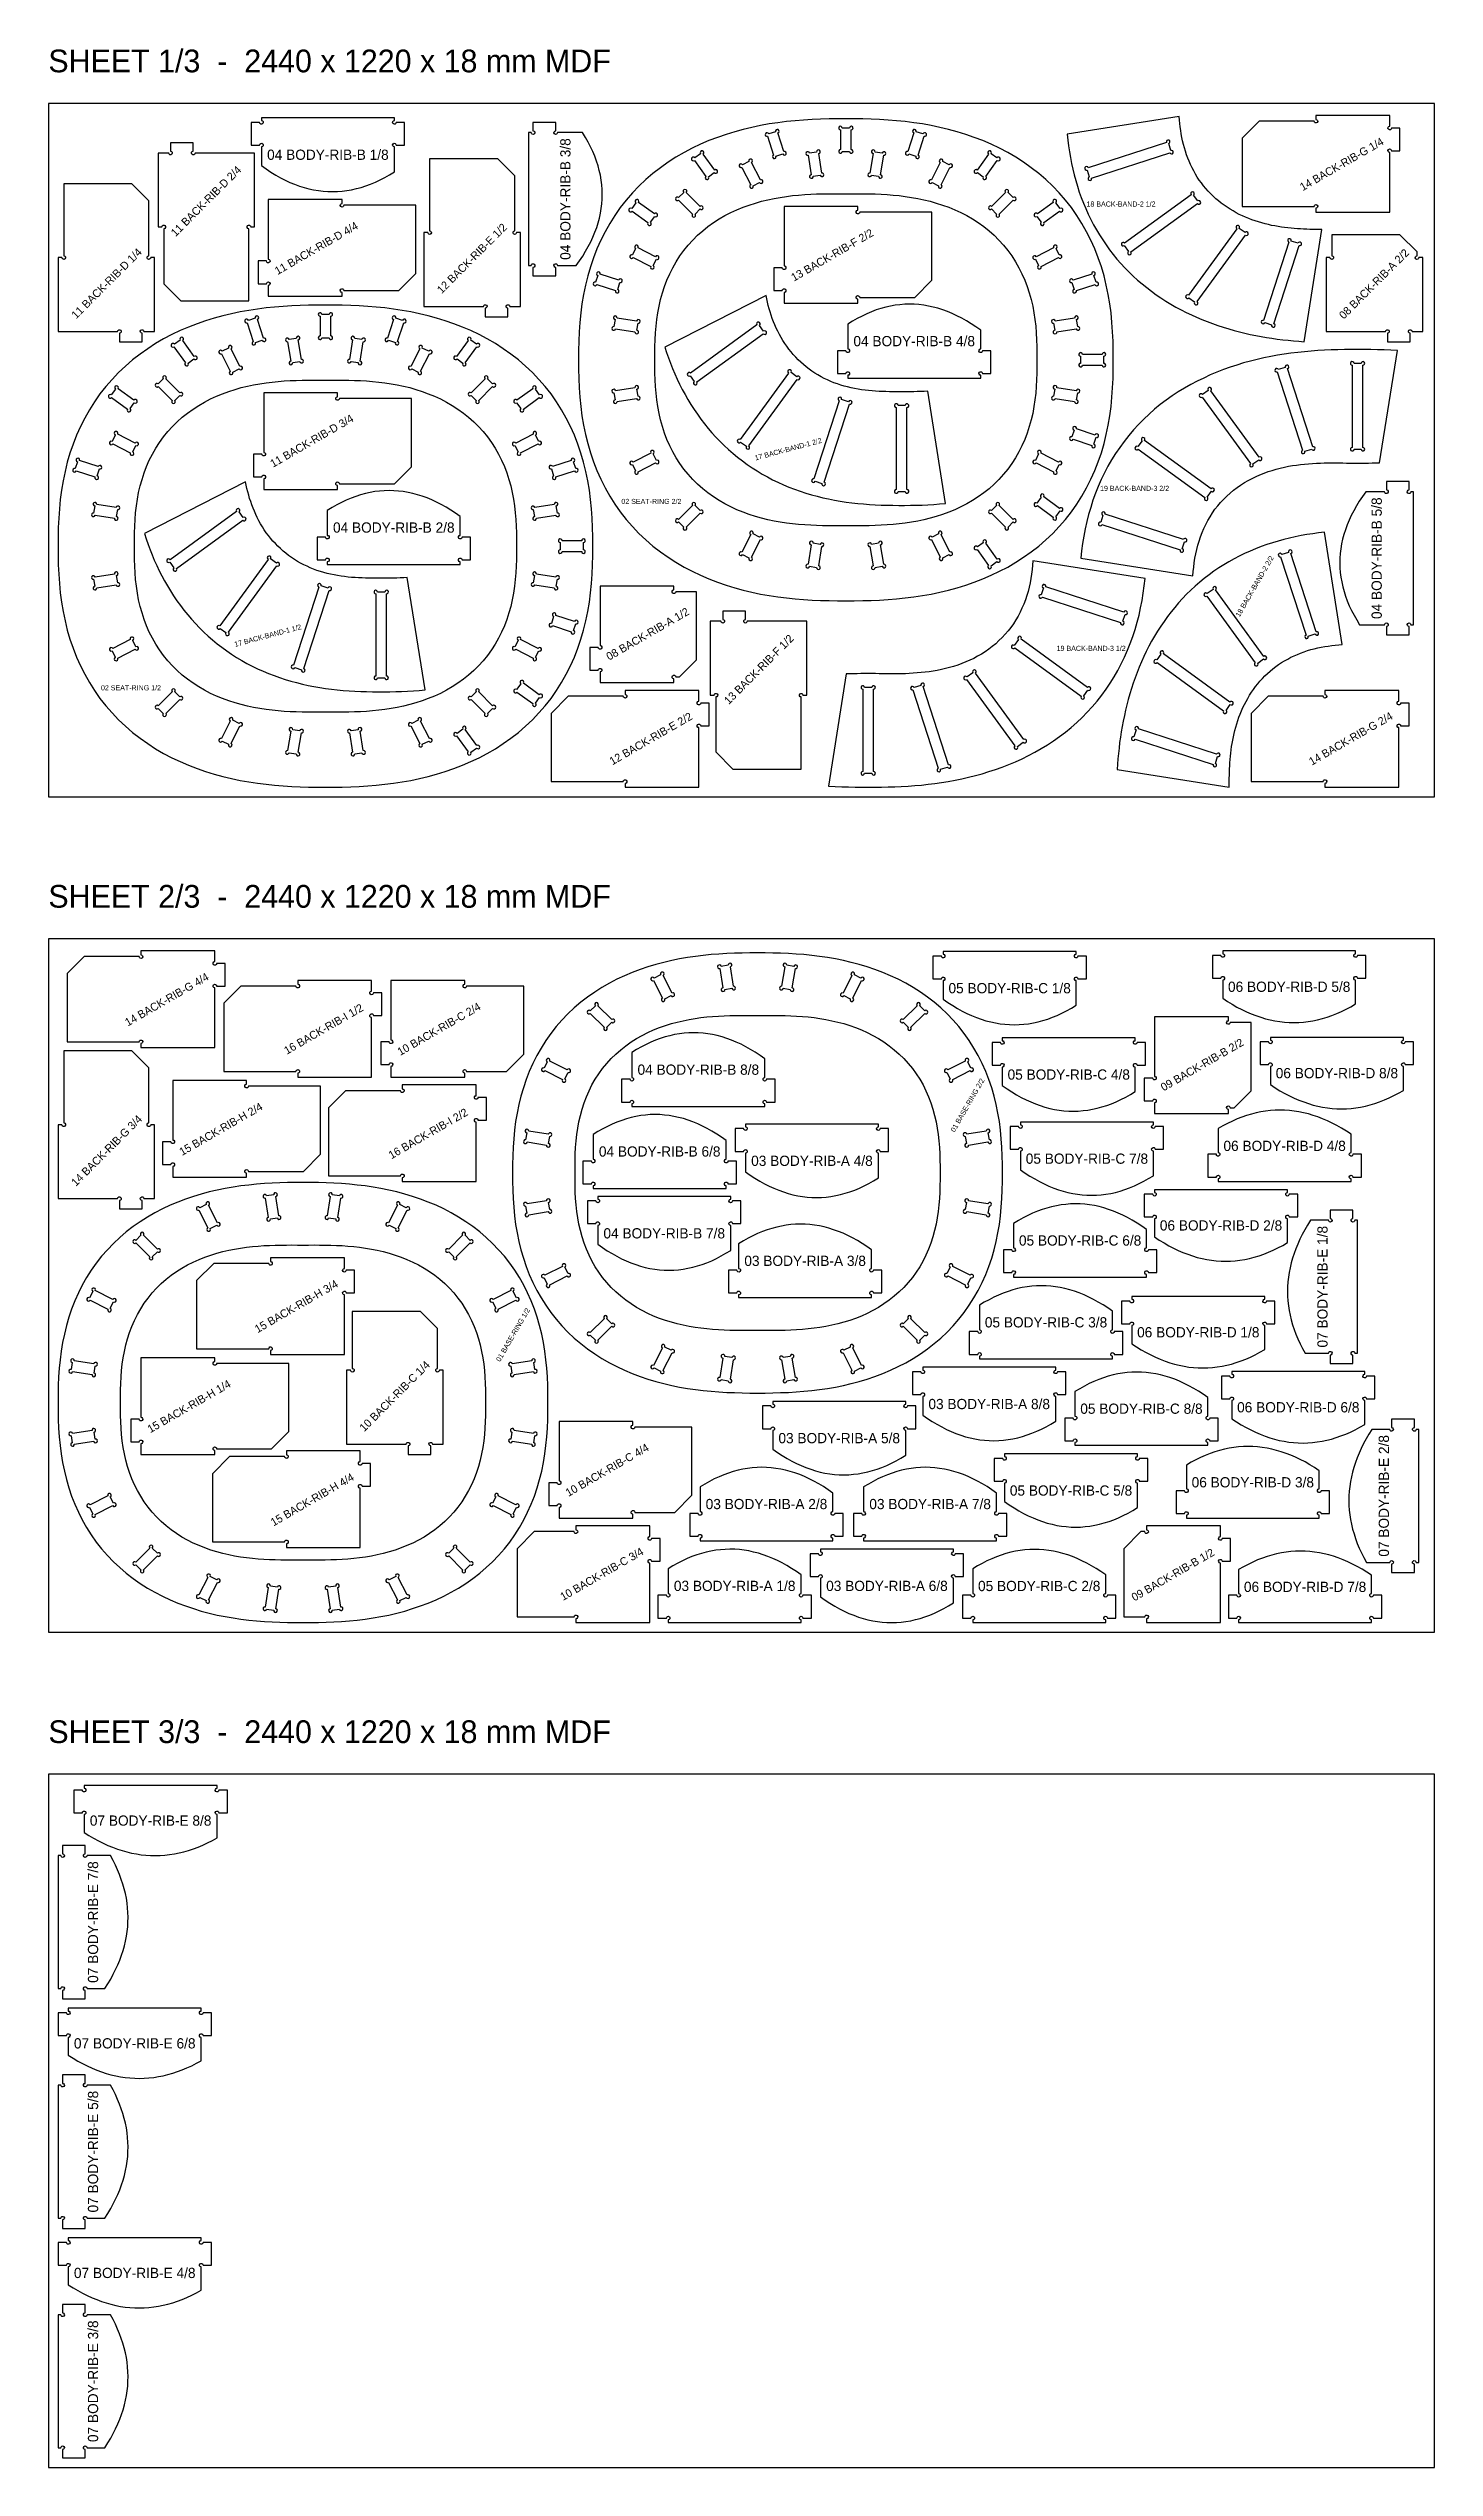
# Model space of a CAD drawing. Header units: millimetres. Extents: x 0 to 2440, y -2940 to 1317.
import ezdxf
from ezdxf.enums import TextEntityAlignment as Align

# ---------------------------------------------------------------- set-up
doc = ezdxf.new("R2010")
doc.units = ezdxf.units.MM
for name, color, linetype in [('CUT', 1, 'Continuous'), ('ENGRAVE-LABEL', 3, 'Continuous'), ('REFERENCE-SHEET', 8, 'Continuous')]:
    doc.layers.add(name, color=color, linetype=linetype)

msp = doc.modelspace()

# ---------------------------------------------------------------- texts
at = {"layer": 'ENGRAVE-LABEL'}
for s, height, rotation, p in [('04 BODY-RIB-B 3/8', 18, 90, (910, 1052)), ('14 BACK-RIB-G 1/4', 14, 30, (2276.4, 1113.5)), ('11 BACK-RIB-D 2/4', 14, 45, (277.5, 1048.4)), ('11 BACK-RIB-D 4/4', 14, 30, (471.6, 965.5)), ('12 BACK-RIB-E 1/2', 14, 45, (745.5, 947.6)), ('13 BACK-RIB-F 2/2', 14, 30, (1379.6, 953.5)), ('11 BACK-RIB-D 1/4', 14, 45, (102.5, 903.6)), ('08 BACK-RIB-A 2/2', 14, 45, (2333.3, 902.7)), ('11 BACK-RIB-D 3/4', 14, 30, (463.6, 626.5)), ('17 BACK-BAND-1 2/2', 9, 15, (1302.3, 611.9)), ('04 BODY-RIB-B 5/8', 18, 90, (2338, 420)), ('18 BACK-BAND-2 2/2', 9, 60, (2123.2, 370.6)), ('17 BACK-BAND-1 1/2', 9, 15, (386.3, 283.9)), ('08 BACK-RIB-A 1/2', 14, 30, (1054.7, 286.7)), ('13 BACK-RIB-F 1/2', 14, 45, (1250.5, 224.4)), ('12 BACK-RIB-E 2/2', 14, 30, (1060.4, 102.5)), ('14 BACK-RIB-G 2/4', 14, 30, (2292.4, 102.5)), ('14 BACK-RIB-G 4/4', 14, 30, (208.4, -356.5)), ('16 BACK-RIB-I 1/2', 14, 30, (484.4, -408.5)), ('10 BACK-RIB-C 2/4', 14, 30, (687.5, -408.5)), ('09 BACK-RIB-B 2/2', 14, 30, (2030.7, -471.3)), ('01 BASE-RING 2/2', 9, 60, (1617.8, -542.5)), ('15 BACK-RIB-H 2/4', 14, 30, (303.6, -584.5)), ('16 BACK-RIB-I 2/2', 14, 30, (668.4, -592.5)), ('14 BACK-RIB-G 3/4', 14, 45, (102.5, -622.4)), ('07 BODY-RIB-E 1/8', 18, 90, (2242.6, -862)), ('15 BACK-RIB-H 3/4', 14, 30, (436.4, -896.5)), ('01 BASE-RING 1/2', 9, 60, (817.8, -946.5)), ('10 BACK-RIB-C 1/4', 14, 45, (609.5, -1054.5)), ('15 BACK-RIB-H 1/4', 14, 30, (247.6, -1072.5)), ('10 BACK-RIB-C 4/4', 14, 30, (983.5, -1184.5)), ('07 BODY-RIB-E 2/8', 18, 90, (2350.6, -1230)), ('15 BACK-RIB-H 4/4', 14, 30, (464.4, -1236.5)), ('10 BACK-RIB-C 3/4', 14, 30, (974.1, -1367.5)), ('09 BACK-RIB-B 1/2', 14, 30, (1979.3, -1368.7)), ('07 BODY-RIB-E 7/8', 18, 90, (78.6, -1980)), ('07 BODY-RIB-E 5/8', 18, 90, (78.6, -2384)), ('07 BODY-RIB-E 3/8', 18, 90, (78.6, -2788))]:
    msp.add_text(s, height=height, rotation=rotation, dxfattribs=at).set_placement(p, align=Align.MIDDLE_CENTER)
for s, height, p in [('04 BODY-RIB-B 1/8', 18, (492, 1130)), ('18 BACK-BAND-2 1/2', 9, (1888, 1043.2)), ('04 BODY-RIB-B 4/8', 18, (1524, 802)), ('02 SEAT-RING 2/2', 9, (1061.4, 519.9)), ('19 BACK-BAND-3 2/2', 9, (1911.9, 542.9)), ('04 BODY-RIB-B 2/8', 18, (608, 474)), ('19 BACK-BAND-3 1/2', 9, (1835.5, 261.4)), ('02 SEAT-RING 1/2', 9, (145.4, 191.9)), ('05 BODY-RIB-C 1/8', 18, (1692, -336.6)), ('06 BODY-RIB-D 5/8', 18, (2184, -334.1)), ('04 BODY-RIB-B 8/8', 18, (1144, -480)), ('05 BODY-RIB-C 4/8', 18, (1796, -488.6)), ('06 BODY-RIB-D 8/8', 18, (2268, -486.1)), ('04 BODY-RIB-B 6/8', 18, (1076, -624)), ('03 BODY-RIB-A 4/8', 18, (1344, -640.4)), ('05 BODY-RIB-C 7/8', 18, (1828, -636.6)), ('06 BODY-RIB-D 4/8', 18, (2176, -614.1)), ('04 BODY-RIB-B 7/8', 18, (1084, -768)), ('06 BODY-RIB-D 2/8', 18, (2064, -754.1)), ('03 BODY-RIB-A 3/8', 18, (1332, -816.4)), ('05 BODY-RIB-C 6/8', 18, (1816, -780.6)), ('05 BODY-RIB-C 3/8', 18, (1756, -924.6)), ('06 BODY-RIB-D 1/8', 18, (2024, -942.1)), ('03 BODY-RIB-A 8/8', 18, (1656, -1068.4)), ('06 BODY-RIB-D 6/8', 18, (2200, -1074.1)), ('05 BODY-RIB-C 8/8', 18, (1924, -1076.6)), ('03 BODY-RIB-A 5/8', 18, (1392, -1128.4)), ('03 BODY-RIB-A 2/8', 18, (1264, -1244.4)), ('03 BODY-RIB-A 7/8', 18, (1552, -1244.4)), ('05 BODY-RIB-C 5/8', 18, (1800, -1220.6)), ('06 BODY-RIB-D 3/8', 18, (2120, -1206.1)), ('03 BODY-RIB-A 1/8', 18, (1208, -1388.4)), ('03 BODY-RIB-A 6/8', 18, (1476, -1388.4)), ('05 BODY-RIB-C 2/8', 18, (1744, -1388.6)), ('06 BODY-RIB-D 7/8', 18, (2212, -1390.1)), ('07 BODY-RIB-E 8/8', 18, (180, -1801.4)), ('07 BODY-RIB-E 6/8', 18, (152, -2193.4)), ('07 BODY-RIB-E 4/8', 18, (152, -2597.4))]:
    msp.add_text(s, height=height, dxfattribs=at).set_placement(p, align=Align.MIDDLE_CENTER)
at = {"layer": 'REFERENCE-SHEET'}
for s, p in [('SHEET 1/3  -  2440 x 1220 x 18 mm MDF', (0, 1275)), ('SHEET 2/3  -  2440 x 1220 x 18 mm MDF', (0, -195)), ('SHEET 3/3  -  2440 x 1220 x 18 mm MDF', (0, -1665))]:
    msp.add_text(s, height=40, dxfattribs=at).set_placement(p)

# ---------------------------------------------------------------- linework, layer by layer
at = {"layer": 'CUT'}
for points in [[(375, 1195), (375, 1190.2, -2.414214), (371.8, 1187), (357, 1187), (357, 1147), (371.8, 1147, -2.414214), (375, 1143.8), (375, 1110.8), (383.4, 1104.9), (391.7, 1099.4), (400.1, 1094.3), (408.4, 1089.6), (416.8, 1085.3), (425.1, 1081.4), (433.5, 1077.9), (441.9, 1074.9), (450.2, 1072.2), (458.6, 1070), (466.9, 1068.2), (475.3, 1066.8), (483.6, 1065.8), (492, 1065.2), (500.4, 1065), (508.7, 1065.2), (517.1, 1065.9), (525.4, 1066.9), (533.8, 1068.4), (542.1, 1070.3), (550.5, 1072.5), (558.9, 1075.2), (567.2, 1078.3), (575.6, 1081.8), (583.9, 1085.8), (592.3, 1090.1), (600.6, 1094.8), (609, 1100), (609, 1143.8, -2.414214), (612.2, 1147), (627, 1147), (627, 1187), (612.2, 1187, -2.414214), (609, 1190.2), (609, 1195)], [(2361, 1029), (2361, 1133.8, -2.414214), (2364.2, 1137), (2379, 1137), (2379, 1177), (2364.2, 1177, -2.414214), (2361, 1180.2), (2361, 1199), (2231, 1199), (2231, 1192.2, -2.414214), (2227.8, 1189), (2131, 1189), (2101, 1159), (2101, 1039), (2227.8, 1039, -2.414214), (2231, 1035.8), (2231, 1029)], [(363, 1133), (258.2, 1133, -2.414214), (255, 1136.2), (255, 1151), (215, 1151), (215, 1136.2, -2.414214), (211.8, 1133), (193, 1133), (193, 1003), (199.8, 1003, -2.414214), (203, 999.8), (203, 903), (233, 873), (353, 873), (353, 999.8, -2.414214), (356.2, 1003), (363, 1003)], [(845, 935), (849.8, 935, -2.414214), (853, 931.8), (853, 917), (893, 917), (893, 931.8, -2.414214), (896.2, 935), (929.2, 935), (935.1, 943.4), (940.6, 951.7), (945.7, 960.1), (950.4, 968.4), (954.7, 976.8), (958.6, 985.1), (962.1, 993.5), (965.1, 1001.9), (967.8, 1010.2), (970, 1018.6), (971.8, 1026.9), (973.2, 1035.3), (974.2, 1043.6), (974.8, 1052), (975, 1060.4), (974.8, 1068.7), (974.1, 1077.1), (973.1, 1085.4), (971.6, 1093.8), (969.7, 1102.1), (967.5, 1110.5), (964.8, 1118.9), (961.7, 1127.2), (958.2, 1135.6), (954.2, 1143.9), (949.9, 1152.3), (945.2, 1160.6), (940, 1169), (896.2, 1169, -2.414214), (893, 1172.2), (893, 1187), (853, 1187), (853, 1172.2, -2.414214), (849.8, 1169), (845, 1169)], [(1292.6, 1131.4, 2.414214), (1294.7, 1135.4), (1284, 1168.3, 2.414214), (1280, 1170.4), (1268, 1166.5, 2.414214), (1265.9, 1162.4), (1276.6, 1129.5, 2.414214), (1280.7, 1127.5)], [(1410, 1135.9, 2.414214), (1413.2, 1139.1), (1413.2, 1173.7, 2.414214), (1410, 1176.9), (1397.4, 1176.9, 2.414214), (1394.2, 1173.7), (1394.2, 1139.1, 2.414214), (1397.4, 1135.9)], [(1526.7, 1127.5, 2.414214), (1530.8, 1129.5), (1541.5, 1162.4, 2.414214), (1539.4, 1166.5), (1527.4, 1170.4, 2.414214), (1523.4, 1168.3), (1512.7, 1135.4, 2.414214), (1514.8, 1131.4)], [(1971.9, 1149.6, 2.414214), (1967.9, 1151.7), (1830.4, 1107, 2.414214), (1828.3, 1102.9), (1832.2, 1091, 2.414214), (1836.2, 1088.9), (1973.8, 1133.6, 2.414214), (1975.8, 1137.6)], [(661, 863), (765.8, 863, -2.414214), (769, 859.8), (769, 845), (809, 845), (809, 859.8, -2.414214), (812.2, 863), (831, 863), (831, 993), (824.2, 993, -2.414214), (821, 996.2), (821, 1093), (791, 1123), (671, 1123), (671, 996.2, -2.414214), (667.8, 993), (661, 993)], [(1172.1, 1098.6, 2.414214), (1172.8, 1103.1), (1152.5, 1131.1, 2.414214), (1148, 1131.8), (1137.8, 1124.4, 2.414214), (1137.1, 1119.9), (1157.5, 1091.9, 2.414214), (1161.9, 1091.2)], [(1251.8, 1081.3, 2.414214), (1253.2, 1085.6), (1237.5, 1116.4, 2.414214), (1233.2, 1117.8), (1221.9, 1112.1, 2.414214), (1220.5, 1107.8), (1236.2, 1076.9, 2.414214), (1240.5, 1075.5)], [(1358.6, 1094.2, 2.414214), (1361.3, 1097.8), (1355.9, 1132, 2.414214), (1352.2, 1134.7), (1339.7, 1132.7, 2.414214), (1337.1, 1129), (1342.5, 1094.9, 2.414214), (1346.2, 1092.2)], [(1461.2, 1092.2, 2.414214), (1464.9, 1094.9), (1470.3, 1129, 2.414214), (1467.7, 1132.7), (1455.2, 1134.7, 2.414214), (1451.5, 1132), (1446.1, 1097.8, 2.414214), (1448.8, 1094.2)], [(1566.9, 1075.5, 2.414214), (1571.2, 1076.9), (1586.9, 1107.8, 2.414214), (1585.5, 1112.1), (1574.2, 1117.8, 2.414214), (1569.9, 1116.4), (1554.2, 1085.6, 2.414214), (1555.6, 1081.3)], [(1645.5, 1091.2, 2.414214), (1649.9, 1091.9), (1670.3, 1119.9, 2.414214), (1669.6, 1124.4), (1659.4, 1131.8, 2.414214), (1654.9, 1131.1), (1634.6, 1103.1, 2.414214), (1635.3, 1098.6)], [(17, 819), (121.8, 819, -2.414214), (125, 815.8), (125, 801), (165, 801), (165, 815.8, -2.414214), (168.2, 819), (187, 819), (187, 949), (180.2, 949, -2.414214), (177, 952.2), (177, 1049), (147, 1079), (27, 1079), (27, 952.2, -2.414214), (23.8, 949), (17, 949)], [(1147.3, 1034.5, 2.414214), (1147.3, 1039), (1122.8, 1063.5, 2.414214), (1118.3, 1063.5), (1109.4, 1054.6, 2.414214), (1109.4, 1050.1), (1133.9, 1025.6, 2.414214), (1138.4, 1025.6)], [(1669, 1025.6, 2.414214), (1673.5, 1025.6), (1698, 1050.1, 2.414214), (1698, 1054.6), (1689.1, 1063.5, 2.414214), (1684.6, 1063.5), (1660.1, 1039, 2.414214), (1660.1, 1034.5)], [(2015.8, 1058.8, 2.414214), (2011.3, 1059.5), (1894.4, 974.5, 2.414214), (1893.6, 970), (1901, 959.8, 2.414214), (1905.5, 959.1), (2022.5, 1044.1, 2.414214), (2023.2, 1048.6)], [(387, 1051), (387, 946.2, -2.414214), (383.8, 943), (369, 943), (369, 903), (383.8, 903, -2.414214), (387, 899.8), (387, 881), (517, 881), (517, 887.8, -2.414214), (520.2, 891), (617, 891), (647, 921), (647, 1041), (520.2, 1041, -2.414214), (517, 1044.2), (517, 1051)], [(1067.3, 1021.4, 2.414214), (1066.6, 1025.9), (1038.6, 1046.2, 2.414214), (1034.1, 1045.5), (1026.7, 1035.3, 2.414214), (1027.4, 1030.8), (1055.4, 1010.5, 2.414214), (1059.9, 1011.2)], [(1295, 1039), (1295, 934.2, -2.414214), (1291.8, 931), (1277, 931), (1277, 891), (1291.8, 891, -2.414214), (1295, 887.8), (1295, 869), (1425, 869), (1425, 875.8, -2.414214), (1428.2, 879), (1525, 879), (1555, 909), (1555, 1029), (1428.2, 1029, -2.414214), (1425, 1032.2), (1425, 1039)], [(1747.5, 1011.2, 2.414214), (1752, 1010.5), (1780, 1030.8, 2.414214), (1780.7, 1035.3), (1773.3, 1045.5, 2.414214), (1768.8, 1046.2), (1740.8, 1025.9, 2.414214), (1740.1, 1021.4)], [(2096.2, 1000.4, 2.414214), (2091.7, 999.7), (2006.7, 882.8, 2.414214), (2007.4, 878.3), (2017.6, 870.9, 2.414214), (2022.1, 871.6), (2107.1, 988.6, 2.414214), (2106.4, 993)], [(2187.6, 978.1, 2.414214), (2183.6, 976.1), (2138.9, 838.5, 2.414214), (2140.9, 834.5), (2152.9, 830.6, 2.414214), (2157, 832.7), (2201.6, 970.2, 2.414214), (2199.6, 974.2)], [(2249, 819), (2353.8, 819, -2.414214), (2357, 815.8), (2357, 801), (2397, 801), (2397, 815.8, -2.414214), (2400.2, 819), (2419, 819), (2419, 949), (2412.2, 949, -2.414214), (2409, 952.2), (2409, 959), (2379, 989), (2259, 989), (2259, 952.2, -2.414214), (2255.8, 949), (2249, 949)], [(1070.2, 946.2, 2.414214), (1068.8, 950.5), (1038, 966.2, 2.414214), (1033.7, 964.8), (1028, 953.6, 2.414214), (1029.3, 949.3), (1060.2, 933.6, 2.414214), (1064.5, 935)], [(1742.9, 935, 2.414214), (1747.2, 933.6), (1778.1, 949.3, 2.414214), (1779.4, 953.6), (1773.7, 964.8, 2.414214), (1769.4, 966.2), (1738.6, 950.5, 2.414214), (1737.2, 946.2)], [(1006, 905.1, 2.414214), (1003.9, 909.1), (971, 919.8, 2.414214), (967, 917.7), (963.1, 905.7, 2.414214), (965.1, 901.7), (998, 891, 2.414214), (1002.1, 893.1)], [(1805.3, 893.1, 2.414214), (1809.4, 891), (1842.3, 901.7, 2.414214), (1844.3, 905.7), (1840.4, 917.7, 2.414214), (1836.4, 919.8), (1803.5, 909.1, 2.414214), (1801.4, 905.1)], [(494, 807.9, 2.414214), (497.2, 811.1), (497.2, 845.7, 2.414214), (494, 848.9), (481.4, 848.9, 2.414214), (478.2, 845.7), (478.2, 811.1, 2.414214), (481.4, 807.9)], [(1641, 737), (1641, 741.8, -2.414214), (1644.2, 745), (1659, 745), (1659, 785), (1644.2, 785, -2.414214), (1641, 788.2), (1641, 821.2), (1632.6, 827.1), (1624.3, 832.6), (1615.9, 837.7), (1607.6, 842.4), (1599.2, 846.7), (1590.9, 850.6), (1582.5, 854.1), (1574.1, 857.1), (1565.8, 859.8), (1557.4, 862), (1549.1, 863.8), (1540.7, 865.2), (1532.4, 866.2), (1524, 866.8), (1515.6, 867), (1507.3, 866.8), (1498.9, 866.1), (1490.6, 865.1), (1482.2, 863.6), (1473.9, 861.7), (1465.5, 859.5), (1457.1, 856.8), (1448.8, 853.7), (1440.4, 850.2), (1432.1, 846.2), (1423.7, 841.9), (1415.4, 837.2), (1407, 832), (1407, 788.2, -2.414214), (1403.8, 785), (1389, 785), (1389, 745), (1403.8, 745, -2.414214), (1407, 741.8), (1407, 737)], [(256.1, 770.6, 2.414214), (256.8, 775.1), (236.5, 803.1, 2.414214), (232, 803.8), (221.8, 796.4, 2.414214), (221.1, 791.9), (241.5, 763.9, 2.414214), (245.9, 763.2)], [(376.6, 803.4, 2.414214), (378.7, 807.4), (368, 840.3, 2.414214), (364, 842.4), (352, 838.5, 2.414214), (349.9, 834.4), (360.6, 801.5, 2.414214), (364.7, 799.5)], [(442.6, 766.2, 2.414214), (445.3, 769.8), (439.9, 804, 2.414214), (436.2, 806.7), (423.7, 804.7, 2.414214), (421.1, 801), (426.5, 766.9, 2.414214), (430.2, 764.2)], [(545.2, 764.2, 2.414214), (548.9, 766.9), (554.3, 801, 2.414214), (551.7, 804.7), (539.2, 806.7, 2.414214), (535.5, 804), (530.1, 769.8, 2.414214), (532.8, 766.2)], [(610.7, 799.5, 2.414214), (614.8, 801.5), (625.5, 834.4, 2.414214), (623.4, 838.5), (611.4, 842.4, 2.414214), (607.4, 840.3), (596.7, 807.4, 2.414214), (598.8, 803.4)], [(729.5, 763.2, 2.414214), (733.9, 763.9), (754.3, 791.9, 2.414214), (753.6, 796.4), (743.4, 803.8, 2.414214), (738.9, 803.1), (718.6, 775.1, 2.414214), (719.3, 770.6)], [(1038, 833.5, 2.414214), (1035.3, 837.2), (1001.1, 842.6, 2.414214), (997.5, 839.9), (995.5, 827.5, 2.414214), (998.2, 823.8), (1032.3, 818.4, 2.414214), (1036, 821.1)], [(1251.6, 829.7, 2.414214), (1247.2, 830.4), (1130.2, 745.4, 2.414214), (1129.5, 741), (1136.9, 730.8, 2.414214), (1141.4, 730.1), (1258.3, 815.1, 2.414214), (1259, 819.5)], [(1771.4, 821.1, 2.414214), (1775.1, 818.4), (1809.2, 823.8, 2.414214), (1811.9, 827.5), (1809.9, 839.9, 2.414214), (1806.3, 842.6), (1772.1, 837.2, 2.414214), (1769.4, 833.5)], [(335.8, 753.3, 2.414214), (337.2, 757.6), (321.5, 788.4, 2.414214), (317.2, 789.8), (305.9, 784.1, 2.414214), (304.5, 779.8), (320.2, 748.9, 2.414214), (324.5, 747.5)], [(650.9, 747.5, 2.414214), (655.2, 748.9), (670.9, 779.8, 2.414214), (669.5, 784.1), (658.2, 789.8, 2.414214), (653.9, 788.4), (638.2, 757.6, 2.414214), (639.6, 753.3)], [(1816.9, 762.9, 2.414214), (1820.1, 759.7), (1854.7, 759.7, 2.414214), (1857.9, 762.9), (1857.9, 775.5, 2.414214), (1854.7, 778.7), (1820.1, 778.7, 2.414214), (1816.9, 775.5)], [(231.3, 706.5, 2.414214), (231.3, 711), (206.8, 735.5, 2.414214), (202.3, 735.5), (193.4, 726.6, 2.414214), (193.4, 722.1), (217.9, 697.6, 2.414214), (222.4, 697.6)], [(753, 697.6, 2.414214), (757.5, 697.6), (782, 722.1, 2.414214), (782, 726.6), (773.1, 735.5, 2.414214), (768.6, 735.5), (744.1, 711, 2.414214), (744.1, 706.5)], [(1307.2, 746.6, 2.414214), (1302.7, 745.8), (1217.7, 628.9, 2.414214), (1218.4, 624.4), (1228.6, 617, 2.414214), (1233.1, 617.7), (1318.1, 734.7, 2.414214), (1317.4, 739.1)], [(2223.6, 612.1, 2.414214), (2225.6, 616.1), (2181, 753.6, 2.414214), (2176.9, 755.7), (2164.9, 751.8, 2.414214), (2162.9, 747.8), (2207.6, 610.2, 2.414214), (2211.6, 608.2)], [(2310.7, 611.8, 2.414214), (2313.9, 615), (2313.9, 759.6, 2.414214), (2310.7, 762.8), (2298.1, 762.8, 2.414214), (2294.9, 759.6), (2294.9, 615, 2.414214), (2298.1, 611.8)], [(151.3, 693.4, 2.414214), (150.6, 697.9), (122.6, 718.2, 2.414214), (118.1, 717.5), (110.7, 707.3, 2.414214), (111.4, 702.8), (139.4, 682.5, 2.414214), (143.9, 683.2)], [(379, 711), (379, 606.2, -2.414214), (375.8, 603), (361, 603), (361, 563), (375.8, 563, -2.414214), (379, 559.8), (379, 541), (509, 541), (509, 547.8, -2.414214), (512.2, 551), (609, 551), (639, 581), (639, 701), (512.2, 701, -2.414214), (509, 704.2), (509, 711)], [(831.5, 683.2, 2.414214), (836, 682.5), (864, 702.8, 2.414214), (864.7, 707.3), (857.3, 717.5, 2.414214), (852.8, 718.2), (824.8, 697.9, 2.414214), (824.1, 693.4)], [(1036, 717.3, 2.414214), (1032.3, 720), (998.2, 714.6, 2.414214), (995.5, 710.9), (997.5, 698.5, 2.414214), (1001.1, 695.8), (1035.3, 701.2, 2.414214), (1038, 704.9)], [(1396.2, 699.2, 2.414214), (1392.2, 697.1), (1347.5, 559.6, 2.414214), (1349.6, 555.6), (1361.6, 551.7, 2.414214), (1365.6, 553.7), (1410.3, 691.2, 2.414214), (1408.2, 695.3)], [(1495.5, 688.5, 2.414214), (1492.3, 685.3), (1492.3, 540.7, 2.414214), (1495.5, 537.5), (1508.1, 537.5, 2.414214), (1511.3, 540.7), (1511.3, 685.3, 2.414214), (1508.1, 688.5)], [(1769.4, 704.9, 2.414214), (1772.1, 701.2), (1806.3, 695.8, 2.414214), (1809.9, 698.5), (1811.9, 710.9, 2.414214), (1809.2, 714.6), (1775.1, 720, 2.414214), (1771.4, 717.3)], [(2130.4, 593.3, 2.414214), (2131.1, 597.7), (2046.1, 714.7, 2.414214), (2041.6, 715.4), (2031.4, 708, 2.414214), (2030.7, 703.5), (2115.7, 586.6, 2.414214), (2120.2, 585.9)], [(154.2, 618.2, 2.414214), (152.8, 622.5), (122, 638.2, 2.414214), (117.7, 636.8), (112, 625.6, 2.414214), (113.3, 621.3), (144.2, 605.6, 2.414214), (148.5, 607)], [(826.9, 607, 2.414214), (831.2, 605.6), (862.1, 621.3, 2.414214), (863.4, 625.6), (857.7, 636.8, 2.414214), (853.4, 638.2), (822.6, 622.5, 2.414214), (821.2, 618.2)], [(1801.4, 633.3, 2.414214), (1803.5, 629.3), (1836.4, 618.6, 2.414214), (1840.4, 620.7), (1844.3, 632.7, 2.414214), (1842.3, 636.7), (1809.4, 647.4, 2.414214), (1805.3, 645.3)], [(1064.5, 603.4, 2.414214), (1060.2, 604.8), (1029.3, 589.1, 2.414214), (1028, 584.8), (1033.7, 573.6, 2.414214), (1038, 572.2), (1068.8, 587.9, 2.414214), (1070.2, 592.2)], [(1737.2, 592.2, 2.414214), (1738.6, 587.9), (1769.4, 572.2, 2.414214), (1773.7, 573.6), (1779.4, 584.8, 2.414214), (1778.1, 589.1), (1747.2, 604.8, 2.414214), (1742.9, 603.4)], [(2047.2, 537.7, 2.414214), (2046.5, 542.2), (1929.5, 627.2, 2.414214), (1925, 626.5), (1917.6, 616.3, 2.414214), (1918.4, 611.8), (2035.3, 526.8, 2.414214), (2039.8, 527.5)], [(90, 577.1, 2.414214), (87.9, 581.1), (55, 591.8, 2.414214), (51, 589.7), (47.1, 577.7, 2.414214), (49.1, 573.7), (82, 563, 2.414214), (86.1, 565.1)], [(889.3, 565.1, 2.414214), (893.4, 563), (926.3, 573.7, 2.414214), (928.3, 577.7), (924.4, 589.7, 2.414214), (920.4, 591.8), (887.5, 581.1, 2.414214), (885.4, 577.1)], [(2403, 537), (2398.2, 537, -2.414214), (2395, 540.2), (2395, 555), (2355, 555), (2355, 540.2, -2.414214), (2351.8, 537), (2318.8, 537), (2312.9, 528.6), (2307.4, 520.3), (2302.3, 511.9), (2297.6, 503.6), (2293.3, 495.2), (2289.4, 486.9), (2285.9, 478.5), (2282.9, 470.1), (2280.2, 461.8), (2278, 453.4), (2276.2, 445.1), (2274.8, 436.7), (2273.8, 428.4), (2273.2, 420), (2273, 411.6), (2273.2, 403.3), (2273.9, 394.9), (2274.9, 386.6), (2276.4, 378.2), (2278.3, 369.9), (2280.5, 361.5), (2283.2, 353.1), (2286.3, 344.8), (2289.8, 336.4), (2293.8, 328.1), (2298.1, 319.7), (2302.8, 311.4), (2308, 303), (2351.8, 303, -2.414214), (2355, 299.8), (2355, 285), (2395, 285), (2395, 299.8, -2.414214), (2398.2, 303), (2403, 303)], [(122, 505.5, 2.414214), (119.3, 509.2), (85.1, 514.6, 2.414214), (81.5, 511.9), (79.5, 499.5, 2.414214), (82.2, 495.8), (116.3, 490.4, 2.414214), (120, 493.1)], [(725, 409), (725, 413.8, -2.414214), (728.2, 417), (743, 417), (743, 457), (728.2, 457, -2.414214), (725, 460.2), (725, 493.2), (716.6, 499.1), (708.3, 504.6), (699.9, 509.7), (691.6, 514.4), (683.2, 518.7), (674.9, 522.6), (666.5, 526.1), (658.1, 529.1), (649.8, 531.8), (641.4, 534), (633.1, 535.8), (624.7, 537.2), (616.4, 538.2), (608, 538.8), (599.6, 539), (591.3, 538.8), (582.9, 538.1), (574.6, 537.1), (566.2, 535.6), (557.9, 533.7), (549.5, 531.5), (541.1, 528.8), (532.8, 525.7), (524.4, 522.2), (516.1, 518.2), (507.7, 513.9), (499.4, 509.2), (491, 504), (491, 460.2, -2.414214), (487.8, 457), (473, 457), (473, 417), (487.8, 417, -2.414214), (491, 413.8), (491, 409)], [(855.4, 493.1, 2.414214), (859.1, 490.4), (893.2, 495.8, 2.414214), (895.9, 499.5), (893.9, 511.9, 2.414214), (890.3, 514.6), (856.1, 509.2, 2.414214), (853.4, 505.5)], [(1138.4, 512.8, 2.414214), (1133.9, 512.8), (1109.4, 488.3, 2.414214), (1109.4, 483.8), (1118.3, 474.9, 2.414214), (1122.8, 474.9), (1147.3, 499.4, 2.414214), (1147.3, 503.9)], [(1660.1, 503.9, 2.414214), (1660.1, 499.4), (1684.6, 474.9, 2.414214), (1689.1, 474.9), (1698, 483.8, 2.414214), (1698, 488.3), (1673.5, 512.8, 2.414214), (1669, 512.8)], [(1740.1, 517, 2.414214), (1740.8, 512.5), (1768.8, 492.2, 2.414214), (1773.3, 492.9), (1780.7, 503.1, 2.414214), (1780, 507.6), (1752, 527.9, 2.414214), (1747.5, 527.2)], [(335.6, 501.7, 2.414214), (331.2, 502.4), (214.2, 417.4, 2.414214), (213.5, 413), (220.9, 402.8, 2.414214), (225.4, 402.1), (342.3, 487.1, 2.414214), (343, 491.5)], [(1999.8, 448.7, 2.414214), (1997.8, 452.7), (1860.2, 497.4, 2.414214), (1856.2, 495.3), (1852.3, 483.3, 2.414214), (1854.4, 479.3), (1991.9, 434.6, 2.414214), (1995.9, 436.7)], [(900.9, 434.9, 2.414214), (904.1, 431.7), (938.7, 431.7, 2.414214), (941.9, 434.9), (941.9, 447.5, 2.414214), (938.7, 450.7), (904.1, 450.7, 2.414214), (900.9, 447.5)], [(1240.5, 462.9, 2.414214), (1236.2, 461.5), (1220.5, 430.6, 2.414214), (1221.9, 426.3), (1233.2, 420.6, 2.414214), (1237.5, 422), (1253.2, 452.8, 2.414214), (1251.8, 457.1)], [(1346.2, 446.2, 2.414214), (1342.5, 443.5), (1337.1, 409.4, 2.414214), (1339.7, 405.7), (1352.2, 403.7, 2.414214), (1355.9, 406.4), (1361.3, 440.6, 2.414214), (1358.6, 444.2)], [(1448.8, 444.2, 2.414214), (1446.1, 440.6), (1451.5, 406.4, 2.414214), (1455.2, 403.7), (1467.7, 405.7, 2.414214), (1470.3, 409.4), (1464.9, 443.5, 2.414214), (1461.2, 446.2)], [(1555.6, 457.1, 2.414214), (1554.2, 452.8), (1569.9, 422, 2.414214), (1574.2, 420.6), (1585.5, 426.3, 2.414214), (1586.9, 430.6), (1571.2, 461.5, 2.414214), (1566.9, 462.9)], [(1635.3, 439.8, 2.414214), (1634.6, 435.3), (1654.9, 407.3, 2.414214), (1659.4, 406.6), (1669.6, 414, 2.414214), (1670.3, 418.5), (1649.9, 446.5, 2.414214), (1645.5, 447.2)], [(2229.6, 286.7, 2.414214), (2231.7, 290.7), (2187, 428.2, 2.414214), (2182.9, 430.3), (2171, 426.4, 2.414214), (2168.9, 422.4), (2213.6, 284.8, 2.414214), (2217.6, 282.8)], [(120, 389.3, 2.414214), (116.3, 392), (82.2, 386.6, 2.414214), (79.5, 382.9), (81.5, 370.5, 2.414214), (85.1, 367.8), (119.3, 373.2, 2.414214), (122, 376.9)], [(391.2, 418.6, 2.414214), (386.7, 417.8), (301.7, 300.9, 2.414214), (302.4, 296.4), (312.6, 289, 2.414214), (317.1, 289.7), (402.1, 406.7, 2.414214), (401.4, 411.1)], [(853.4, 376.9, 2.414214), (856.1, 373.2), (890.3, 367.8, 2.414214), (893.9, 370.5), (895.9, 382.9, 2.414214), (893.2, 386.6), (859.1, 392, 2.414214), (855.4, 389.3)], [(480.2, 371.2, 2.414214), (476.2, 369.1), (431.5, 231.6, 2.414214), (433.6, 227.6), (445.6, 223.7, 2.414214), (449.6, 225.7), (494.3, 363.2, 2.414214), (492.2, 367.3)], [(579.5, 360.5, 2.414214), (576.3, 357.3), (576.3, 212.7, 2.414214), (579.5, 209.5), (592.1, 209.5, 2.414214), (595.3, 212.7), (595.3, 357.3, 2.414214), (592.1, 360.5)], [(971, 371), (971, 266.2, -2.414214), (967.8, 263), (953, 263), (953, 223), (967.8, 223, -2.414214), (971, 219.8), (971, 201), (1101, 201), (1101, 207.8, -2.414214), (1104.2, 211), (1111, 211), (1141, 241), (1141, 361), (1104.2, 361, -2.414214), (1101, 364.2), (1101, 371)], [(1747.6, 355.6, 2.414214), (1749.6, 351.6), (1887.1, 306.9, 2.414214), (1891.2, 309), (1895.1, 320.9, 2.414214), (1893, 325), (1755.5, 369.7, 2.414214), (1751.5, 367.6)], [(2138.8, 242.8, 2.414214), (2139.5, 247.3), (2054.5, 364.2, 2.414214), (2050, 365), (2039.8, 357.6, 2.414214), (2039.1, 353.1), (2124.1, 236.1, 2.414214), (2128.6, 235.4)], [(885.4, 305.3, 2.414214), (887.5, 301.3), (920.4, 290.6, 2.414214), (924.4, 292.7), (928.3, 304.7, 2.414214), (926.3, 308.7), (893.4, 319.4, 2.414214), (889.3, 317.3)], [(1335, 309), (1230.2, 309, -2.414214), (1227, 312.2), (1227, 327), (1187, 327), (1187, 312.2, -2.414214), (1183.8, 309), (1165, 309), (1165, 179), (1171.8, 179, -2.414214), (1175, 175.8), (1175, 79), (1205, 49), (1325, 49), (1325, 175.8, -2.414214), (1328.2, 179), (1335, 179)], [(148.5, 275.4, 2.414214), (144.2, 276.8), (113.3, 261.1, 2.414214), (112, 256.8), (117.7, 245.6, 2.414214), (122, 244.2), (152.8, 259.9, 2.414214), (154.2, 264.2)], [(821.2, 264.2, 2.414214), (822.6, 259.9), (853.4, 244.2, 2.414214), (857.7, 245.6), (863.4, 256.8, 2.414214), (862.1, 261.1), (831.2, 276.8, 2.414214), (826.9, 275.4)], [(1700.2, 266.6, 2.414214), (1700.9, 262.1), (1817.9, 177.1, 2.414214), (1822.3, 177.8), (1829.7, 188, 2.414214), (1829, 192.5), (1712.1, 277.5, 2.414214), (1707.6, 276.8)], [(2080.4, 162.4, 2.414214), (2079.7, 166.9), (1962.8, 251.9, 2.414214), (1958.3, 251.2), (1950.9, 241, 2.414214), (1951.6, 236.5), (2068.6, 151.5, 2.414214), (2073, 152.2)], [(1617, 211, 2.414214), (1616.3, 206.6), (1701.3, 89.6, 2.414214), (1705.8, 88.9), (1716, 96.3, 2.414214), (1716.7, 100.8), (1631.7, 217.7, 2.414214), (1627.2, 218.4)], [(222.4, 184.8, 2.414214), (217.9, 184.8), (193.4, 160.3, 2.414214), (193.4, 155.8), (202.3, 146.9, 2.414214), (206.8, 146.9), (231.3, 171.4, 2.414214), (231.3, 175.9)], [(744.1, 175.9, 2.414214), (744.1, 171.4), (768.6, 146.9, 2.414214), (773.1, 146.9), (782, 155.8, 2.414214), (782, 160.3), (757.5, 184.8, 2.414214), (753, 184.8)], [(824.1, 189, 2.414214), (824.8, 184.5), (852.8, 164.2, 2.414214), (857.3, 164.9), (864.7, 175.1, 2.414214), (864, 179.6), (836, 199.9, 2.414214), (831.5, 199.2)], [(1145, 17), (1145, 121.8, -2.414214), (1148.2, 125), (1163, 125), (1163, 165), (1148.2, 165, -2.414214), (1145, 168.2), (1145, 187), (1015, 187), (1015, 180.2, -2.414214), (1011.8, 177), (915, 177), (885, 147), (885, 27), (1011.8, 27, -2.414214), (1015, 23.8), (1015, 17)], [(1436.7, 192.5, 2.414214), (1433.5, 189.3), (1433.5, 44.7, 2.414214), (1436.7, 41.5), (1449.3, 41.5, 2.414214), (1452.5, 44.7), (1452.5, 189.3, 2.414214), (1449.3, 192.5)], [(1523.8, 192.2, 2.414214), (1521.8, 188.2), (1566.4, 50.7, 2.414214), (1570.5, 48.6), (1582.5, 52.5, 2.414214), (1584.5, 56.5), (1539.8, 194.1, 2.414214), (1535.8, 196.1)], [(2377, 17), (2377, 121.8, -2.414214), (2380.2, 125), (2395, 125), (2395, 165), (2380.2, 165, -2.414214), (2377, 168.2), (2377, 187), (2247, 187), (2247, 180.2, -2.414214), (2243.8, 177), (2147, 177), (2117, 147), (2117, 27), (2243.8, 27, -2.414214), (2247, 23.8), (2247, 17)], [(324.5, 134.9, 2.414214), (320.2, 133.5), (304.5, 102.6, 2.414214), (305.9, 98.3), (317.2, 92.6, 2.414214), (321.5, 94), (337.2, 124.8, 2.414214), (335.8, 129.1)], [(639.6, 129.1, 2.414214), (638.2, 124.8), (653.9, 94, 2.414214), (658.2, 92.6), (669.5, 98.3, 2.414214), (670.9, 102.6), (655.2, 133.5, 2.414214), (650.9, 134.9)], [(430.2, 118.2, 2.414214), (426.5, 115.5), (421.1, 81.4, 2.414214), (423.7, 77.7), (436.2, 75.7, 2.414214), (439.9, 78.4), (445.3, 112.6, 2.414214), (442.6, 116.2)], [(532.8, 116.2, 2.414214), (530.1, 112.6), (535.5, 78.4, 2.414214), (539.2, 75.7), (551.7, 77.7, 2.414214), (554.3, 81.4), (548.9, 115.5, 2.414214), (545.2, 118.2)], [(719.3, 111.8, 2.414214), (718.6, 107.3), (738.9, 79.3, 2.414214), (743.4, 78.6), (753.6, 86, 2.414214), (754.3, 90.5), (733.9, 118.5, 2.414214), (729.5, 119.2)], [(2058.1, 71, 2.414214), (2056.1, 75), (1918.5, 119.7, 2.414214), (1914.5, 117.7), (1910.6, 105.7, 2.414214), (1912.7, 101.6), (2050.2, 57, 2.414214), (2054.2, 59)], [(293, -441), (293, -336.2, -2.414214), (296.2, -333), (311, -333), (311, -293), (296.2, -293, -2.414214), (293, -289.8), (293, -271), (163, -271), (163, -277.8, -2.414214), (159.8, -281), (63, -281), (33, -311), (33, -431), (159.8, -431, -2.414214), (163, -434.2), (163, -441)], [(1203.1, -336.8, 2.414214), (1205.8, -333.2), (1200.4, -299, 2.414214), (1196.7, -296.3), (1184.2, -298.3, 2.414214), (1181.6, -302), (1187, -336.1, 2.414214), (1190.7, -338.8)], [(1305.7, -338.8, 2.414214), (1309.4, -336.1), (1314.8, -302, 2.414214), (1312.2, -298.3), (1299.7, -296.3, 2.414214), (1296, -299), (1290.6, -333.2, 2.414214), (1293.3, -336.8)], [(1575, -272.2), (1575, -277, -2.414214), (1571.8, -280.2), (1557, -280.2), (1557, -320.2), (1571.8, -320.2, -2.414214), (1575, -323.4), (1575, -356.1), (1583.4, -361.9), (1591.7, -367.3), (1600.1, -372.3), (1608.4, -376.9), (1616.8, -381.1), (1625.1, -384.9), (1633.5, -388.3), (1641.9, -391.3), (1650.2, -393.9), (1658.6, -396.1), (1666.9, -397.9), (1675.3, -399.3), (1683.6, -400.2), (1692, -400.8), (1700.4, -401), (1708.7, -400.8), (1717.1, -400.1), (1725.4, -399.1), (1733.8, -397.7), (1742.1, -395.9), (1750.5, -393.6), (1758.9, -391), (1767.2, -387.9), (1775.6, -384.5), (1783.9, -380.6), (1792.3, -376.4), (1800.6, -371.7), (1809, -366.7), (1809, -323.4, -2.414214), (1812.2, -320.2), (1827, -320.2), (1827, -280.2), (1812.2, -280.2, -2.414214), (1809, -277), (1809, -272.2)], [(2067, -271.2), (2067, -276, -2.414214), (2063.8, -279.2), (2049, -279.2), (2049, -319.2), (2063.8, -319.2, -2.414214), (2067, -322.4), (2067, -354.3), (2075.4, -359.9), (2083.7, -365), (2092.1, -369.8), (2100.4, -374.1), (2108.8, -378.1), (2117.1, -381.7), (2125.5, -384.9), (2133.9, -387.8), (2142.2, -390.3), (2150.6, -392.3), (2158.9, -394), (2167.3, -395.3), (2175.6, -396.3), (2184, -396.8), (2192.4, -397), (2200.7, -396.8), (2209.1, -396.2), (2217.4, -395.2), (2225.8, -393.9), (2234.1, -392.1), (2242.5, -390), (2250.9, -387.5), (2259.2, -384.6), (2267.6, -381.3), (2275.9, -377.7), (2284.3, -373.6), (2292.6, -369.2), (2301, -364.4), (2301, -322.4, -2.414214), (2304.2, -319.2), (2319, -319.2), (2319, -279.2), (2304.2, -279.2, -2.414214), (2301, -276), (2301, -271.2)], [(569, -493), (569, -388.2, -2.414214), (572.2, -385), (587, -385), (587, -345), (572.2, -345, -2.414214), (569, -341.8), (569, -323), (439, -323), (439, -329.8, -2.414214), (435.8, -333), (339, -333), (309, -363), (309, -483), (435.8, -483, -2.414214), (439, -486.2), (439, -493)], [(603, -323), (603, -427.8, -2.414214), (599.8, -431), (585, -431), (585, -471), (599.8, -471, -2.414214), (603, -474.2), (603, -493), (733, -493), (733, -486.2, -2.414214), (736.2, -483), (806.6, -483), (836.6, -453), (836.6, -333), (736.2, -333, -2.414214), (733, -329.8), (733, -323)], [(1096.3, -349.7, 2.414214), (1097.7, -345.4), (1082, -314.6, 2.414214), (1077.7, -313.2), (1066.4, -318.9, 2.414214), (1065, -323.2), (1080.7, -354.1, 2.414214), (1085, -355.5)], [(1411.4, -355.5, 2.414214), (1415.7, -354.1), (1431.4, -323.2, 2.414214), (1430, -318.9), (1418.7, -313.2, 2.414214), (1414.4, -314.6), (1398.7, -345.4, 2.414214), (1400.1, -349.7)], [(991.8, -396.5, 2.414214), (991.8, -392), (967.3, -367.5, 2.414214), (962.8, -367.5), (953.9, -376.4, 2.414214), (953.9, -380.9), (978.4, -405.4, 2.414214), (982.9, -405.4)], [(1513.5, -405.4, 2.414214), (1518, -405.4), (1542.5, -380.9, 2.414214), (1542.5, -376.4), (1533.6, -367.5, 2.414214), (1529.1, -367.5), (1504.6, -392, 2.414214), (1504.6, -396.5)], [(1261, -545), (1261, -540.2, -2.414214), (1264.2, -537), (1279, -537), (1279, -497), (1264.2, -497, -2.414214), (1261, -493.8), (1261, -460.8), (1252.6, -454.9), (1244.3, -449.4), (1235.9, -444.3), (1227.6, -439.6), (1219.2, -435.3), (1210.9, -431.4), (1202.5, -427.9), (1194.1, -424.9), (1185.8, -422.2), (1177.4, -420), (1169.1, -418.2), (1160.7, -416.8), (1152.4, -415.8), (1144, -415.2), (1135.6, -415), (1127.3, -415.2), (1118.9, -415.9), (1110.6, -416.9), (1102.2, -418.4), (1093.9, -420.3), (1085.5, -422.5), (1077.1, -425.2), (1068.8, -428.3), (1060.4, -431.8), (1052.1, -435.8), (1043.7, -440.1), (1035.4, -444.8), (1027, -450), (1027, -493.8, -2.414214), (1023.8, -497), (1009, -497), (1009, -537), (1023.8, -537, -2.414214), (1027, -540.2), (1027, -545)], [(1679, -424.2), (1679, -429, -2.414214), (1675.8, -432.2), (1661, -432.2), (1661, -472.2), (1675.8, -472.2, -2.414214), (1679, -475.4), (1679, -508.1), (1687.4, -513.9), (1695.7, -519.3), (1704.1, -524.3), (1712.4, -528.9), (1720.8, -533.1), (1729.1, -536.9), (1737.5, -540.3), (1745.9, -543.3), (1754.2, -545.9), (1762.6, -548.1), (1770.9, -549.9), (1779.3, -551.3), (1787.6, -552.2), (1796, -552.8), (1804.4, -553), (1812.7, -552.8), (1821.1, -552.1), (1829.4, -551.1), (1837.8, -549.7), (1846.1, -547.9), (1854.5, -545.6), (1862.9, -543), (1871.2, -539.9), (1879.6, -536.5), (1887.9, -532.6), (1896.3, -528.4), (1904.6, -523.7), (1913, -518.7), (1913, -475.4, -2.414214), (1916.2, -472.2), (1931, -472.2), (1931, -432.2), (1916.2, -432.2, -2.414214), (1913, -429), (1913, -424.2)], [(1947, -387), (1947, -491.8, -2.414214), (1943.8, -495), (1929, -495), (1929, -535), (1943.8, -535, -2.414214), (1947, -538.2), (1947, -557), (2077, -557), (2077, -550.2, -2.414214), (2080.2, -547), (2087, -547), (2117, -517), (2117, -397), (2080.2, -397, -2.414214), (2077, -393.8), (2077, -387)], [(2151, -423.2), (2151, -428, -2.414214), (2147.8, -431.2), (2133, -431.2), (2133, -471.2), (2147.8, -471.2, -2.414214), (2151, -474.4), (2151, -506.3), (2159.4, -511.9), (2167.7, -517), (2176.1, -521.8), (2184.4, -526.1), (2192.8, -530.1), (2201.1, -533.7), (2209.5, -536.9), (2217.9, -539.8), (2226.2, -542.3), (2234.6, -544.3), (2242.9, -546), (2251.3, -547.3), (2259.6, -548.3), (2268, -548.8), (2276.4, -549), (2284.7, -548.8), (2293.1, -548.2), (2301.4, -547.2), (2309.8, -545.9), (2318.1, -544.1), (2326.5, -542), (2334.9, -539.5), (2343.2, -536.6), (2351.6, -533.3), (2359.9, -529.7), (2368.3, -525.6), (2376.6, -521.2), (2385, -516.4), (2385, -474.4, -2.414214), (2388.2, -471.2), (2403, -471.2), (2403, -431.2), (2388.2, -431.2, -2.414214), (2385, -428), (2385, -423.2)], [(17, -707), (121.8, -707, -2.414214), (125, -710.2), (125, -725), (165, -725), (165, -710.2, -2.414214), (168.2, -707), (187, -707), (187, -577), (180.2, -577, -2.414214), (177, -573.8), (177, -477), (147, -447), (27, -447), (27, -573.8, -2.414214), (23.8, -577), (17, -577)], [(914.7, -484.8, 2.414214), (913.3, -480.5), (882.5, -464.8, 2.414214), (878.2, -466.2), (872.5, -477.4, 2.414214), (873.8, -481.7), (904.7, -497.4, 2.414214), (909, -496)], [(1587.4, -496, 2.414214), (1591.7, -497.4), (1622.6, -481.7, 2.414214), (1623.9, -477.4), (1618.2, -466.2, 2.414214), (1613.9, -464.8), (1583.1, -480.5, 2.414214), (1581.7, -484.8)], [(219, -499), (219, -603.8, -2.414214), (215.8, -607), (201, -607), (201, -647), (215.8, -647, -2.414214), (219, -650.2), (219, -669), (349, -669), (349, -662.2, -2.414214), (352.2, -659), (449, -659), (479, -629), (479, -509), (352.2, -509, -2.414214), (349, -505.8), (349, -499)], [(753, -677), (753, -572.2, -2.414214), (756.2, -569), (771, -569), (771, -529), (756.2, -529, -2.414214), (753, -525.8), (753, -507), (623, -507), (623, -513.8, -2.414214), (619.8, -517), (523, -517), (493, -547), (493, -667), (619.8, -667, -2.414214), (623, -670.2), (623, -677)], [(2293, -677), (2293, -672.2, -2.414214), (2296.2, -669), (2311, -669), (2311, -629), (2296.2, -629, -2.414214), (2293, -625.8), (2293, -593.8), (2284.6, -588.3), (2276.3, -583.2), (2267.9, -578.4), (2259.6, -574), (2251.2, -570), (2242.9, -566.4), (2234.5, -563.2), (2226.1, -560.4), (2217.8, -557.9), (2209.4, -555.8), (2201.1, -554.1), (2192.7, -552.8), (2184.4, -551.9), (2176, -551.3), (2167.6, -551.2), (2159.3, -551.4), (2150.9, -552), (2142.6, -552.9), (2134.2, -554.3), (2125.9, -556), (2117.5, -558.2), (2109.1, -560.7), (2100.8, -563.6), (2092.4, -566.8), (2084.1, -570.5), (2075.7, -574.5), (2067.4, -578.9), (2059, -583.7), (2059, -625.8, -2.414214), (2055.8, -629), (2041, -629), (2041, -669), (2055.8, -669, -2.414214), (2059, -672.2), (2059, -677)], [(882.5, -597.5, 2.414214), (879.8, -593.8), (845.6, -588.4, 2.414214), (842, -591.1), (840, -603.5, 2.414214), (842.7, -607.2), (876.8, -612.6, 2.414214), (880.5, -609.9)], [(1193, -689), (1193, -684.2, -2.414214), (1196.2, -681), (1211, -681), (1211, -641), (1196.2, -641, -2.414214), (1193, -637.8), (1193, -604.8), (1184.6, -598.9), (1176.3, -593.4), (1167.9, -588.3), (1159.6, -583.6), (1151.2, -579.3), (1142.9, -575.4), (1134.5, -571.9), (1126.1, -568.9), (1117.8, -566.2), (1109.4, -564), (1101.1, -562.2), (1092.7, -560.8), (1084.4, -559.8), (1076, -559.2), (1067.6, -559), (1059.3, -559.2), (1050.9, -559.9), (1042.6, -560.9), (1034.2, -562.4), (1025.9, -564.3), (1017.5, -566.5), (1009.1, -569.2), (1000.8, -572.3), (992.4, -575.8), (984.1, -579.8), (975.7, -584.1), (967.4, -588.8), (959, -594), (959, -637.8, -2.414214), (955.8, -641), (941, -641), (941, -681), (955.8, -681, -2.414214), (959, -684.2), (959, -689)], [(1227, -575.8), (1227, -580.6, -2.414214), (1223.8, -583.8), (1209, -583.8), (1209, -623.8), (1223.8, -623.8, -2.414214), (1227, -627), (1227, -659.8), (1235.4, -665.7), (1243.7, -671.1), (1252.1, -676.1), (1260.4, -680.8), (1268.8, -685), (1277.1, -688.8), (1285.5, -692.2), (1293.9, -695.2), (1302.2, -697.9), (1310.6, -700.1), (1318.9, -701.9), (1327.3, -703.2), (1335.6, -704.2), (1344, -704.8), (1352.4, -705), (1360.7, -704.8), (1369.1, -704.1), (1377.4, -703.1), (1385.8, -701.7), (1394.1, -699.8), (1402.5, -697.6), (1410.9, -694.9), (1419.2, -691.9), (1427.6, -688.4), (1435.9, -684.5), (1444.3, -680.3), (1452.6, -675.6), (1461, -670.5), (1461, -627, -2.414214), (1464.2, -623.8), (1479, -623.8), (1479, -583.8), (1464.2, -583.8, -2.414214), (1461, -580.6), (1461, -575.8)], [(1615.9, -609.9, 2.414214), (1619.6, -612.6), (1653.7, -607.2, 2.414214), (1656.4, -603.5), (1654.4, -591.1, 2.414214), (1650.8, -588.4), (1616.6, -593.8, 2.414214), (1613.9, -597.5)], [(1711, -572.2), (1711, -577, -2.414214), (1707.8, -580.2), (1693, -580.2), (1693, -620.2), (1707.8, -620.2, -2.414214), (1711, -623.4), (1711, -656.1), (1719.4, -661.9), (1727.7, -667.3), (1736.1, -672.3), (1744.4, -676.9), (1752.8, -681.1), (1761.1, -684.9), (1769.5, -688.3), (1777.9, -691.3), (1786.2, -693.9), (1794.6, -696.1), (1802.9, -697.9), (1811.3, -699.3), (1819.6, -700.2), (1828, -700.8), (1836.4, -701), (1844.7, -700.8), (1853.1, -700.1), (1861.4, -699.1), (1869.8, -697.7), (1878.1, -695.9), (1886.5, -693.6), (1894.9, -691), (1903.2, -687.9), (1911.6, -684.5), (1919.9, -680.6), (1928.3, -676.4), (1936.6, -671.7), (1945, -666.7), (1945, -623.4, -2.414214), (1948.2, -620.2), (1963, -620.2), (1963, -580.2), (1948.2, -580.2, -2.414214), (1945, -577), (1945, -572.2)], [(296.3, -753.7, 2.414214), (297.7, -749.4), (282, -718.6, 2.414214), (277.7, -717.2), (266.4, -722.9, 2.414214), (265, -727.2), (280.7, -758.1, 2.414214), (285, -759.5)], [(403.1, -740.8, 2.414214), (405.8, -737.2), (400.4, -703, 2.414214), (396.7, -700.3), (384.2, -702.3, 2.414214), (381.6, -706), (387, -740.1, 2.414214), (390.7, -742.8)], [(505.7, -742.8, 2.414214), (509.4, -740.1), (514.8, -706, 2.414214), (512.2, -702.3), (499.7, -700.3, 2.414214), (496, -703), (490.6, -737.2, 2.414214), (493.3, -740.8)], [(611.4, -759.5, 2.414214), (615.7, -758.1), (631.4, -727.2, 2.414214), (630, -722.9), (618.7, -717.2, 2.414214), (614.4, -718.6), (598.7, -749.4, 2.414214), (600.1, -753.7)], [(880.5, -713.7, 2.414214), (876.8, -711), (842.7, -716.4, 2.414214), (840, -720.1), (842, -732.5, 2.414214), (845.6, -735.2), (879.8, -729.8, 2.414214), (882.5, -726.1)], [(967, -703), (967, -707.8, -2.414214), (963.8, -711), (949, -711), (949, -751), (963.8, -751, -2.414214), (967, -754.2), (967, -787.2), (975.4, -793.1), (983.7, -798.6), (992.1, -803.7), (1000.4, -808.4), (1008.8, -812.7), (1017.1, -816.6), (1025.5, -820.1), (1033.9, -823.1), (1042.2, -825.8), (1050.6, -828), (1058.9, -829.8), (1067.3, -831.2), (1075.6, -832.2), (1084, -832.8), (1092.4, -833), (1100.7, -832.8), (1109.1, -832.1), (1117.4, -831.1), (1125.8, -829.6), (1134.1, -827.7), (1142.5, -825.5), (1150.9, -822.8), (1159.2, -819.7), (1167.6, -816.2), (1175.9, -812.2), (1184.3, -807.9), (1192.6, -803.2), (1201, -798), (1201, -754.2, -2.414214), (1204.2, -751), (1219, -751), (1219, -711), (1204.2, -711, -2.414214), (1201, -707.8), (1201, -703)], [(1613.9, -726.1, 2.414214), (1616.6, -729.8), (1650.8, -735.2, 2.414214), (1654.4, -732.5), (1656.4, -720.1, 2.414214), (1653.7, -716.4), (1619.6, -711, 2.414214), (1615.9, -713.7)], [(1933, -845), (1933, -840.2, -2.414214), (1936.2, -837), (1951, -837), (1951, -797), (1936.2, -797, -2.414214), (1933, -793.8), (1933, -761.1), (1924.6, -755.3), (1916.3, -749.9), (1907.9, -744.9), (1899.6, -740.3), (1891.2, -736.1), (1882.9, -732.3), (1874.5, -728.9), (1866.1, -725.9), (1857.8, -723.3), (1849.4, -721.1), (1841.1, -719.3), (1832.7, -717.9), (1824.4, -716.9), (1816, -716.4), (1807.6, -716.2), (1799.3, -716.4), (1790.9, -717), (1782.6, -718.1), (1774.2, -719.5), (1765.9, -721.3), (1757.5, -723.6), (1749.1, -726.2), (1740.8, -729.2), (1732.4, -732.7), (1724.1, -736.5), (1715.7, -740.8), (1707.4, -745.4), (1699, -750.5), (1699, -793.8, -2.414214), (1695.8, -797), (1681, -797), (1681, -837), (1695.8, -837, -2.414214), (1699, -840.2), (1699, -845)], [(1947, -691.2), (1947, -696, -2.414214), (1943.8, -699.2), (1929, -699.2), (1929, -739.2), (1943.8, -739.2, -2.414214), (1947, -742.4), (1947, -774.3), (1955.4, -779.9), (1963.7, -785), (1972.1, -789.8), (1980.4, -794.1), (1988.8, -798.1), (1997.1, -801.7), (2005.5, -804.9), (2013.9, -807.8), (2022.2, -810.3), (2030.6, -812.3), (2038.9, -814), (2047.3, -815.3), (2055.6, -816.3), (2064, -816.8), (2072.4, -817), (2080.7, -816.8), (2089.1, -816.2), (2097.4, -815.2), (2105.8, -813.9), (2114.1, -812.1), (2122.5, -810), (2130.9, -807.5), (2139.2, -804.6), (2147.6, -801.3), (2155.9, -797.7), (2164.3, -793.6), (2172.6, -789.2), (2181, -784.4), (2181, -742.4, -2.414214), (2184.2, -739.2), (2199, -739.2), (2199, -699.2), (2184.2, -699.2, -2.414214), (2181, -696), (2181, -691.2)], [(191.8, -800.5, 2.414214), (191.8, -796), (167.3, -771.5, 2.414214), (162.8, -771.5), (153.9, -780.4, 2.414214), (153.9, -784.9), (178.4, -809.4, 2.414214), (182.9, -809.4)], [(713.5, -809.4, 2.414214), (718, -809.4), (742.5, -784.9, 2.414214), (742.5, -780.4), (733.6, -771.5, 2.414214), (729.1, -771.5), (704.6, -796, 2.414214), (704.6, -800.5)], [(1449, -881), (1449, -876.2, -2.414214), (1452.2, -873), (1467, -873), (1467, -833), (1452.2, -833, -2.414214), (1449, -829.8), (1449, -797), (1440.6, -791.2), (1432.3, -785.7), (1423.9, -780.7), (1415.6, -776.1), (1407.2, -771.9), (1398.9, -768), (1390.5, -764.6), (1382.1, -761.6), (1373.8, -759), (1365.4, -756.8), (1357.1, -755), (1348.7, -753.6), (1340.4, -752.6), (1332, -752), (1323.6, -751.8), (1315.3, -752.1), (1306.9, -752.7), (1298.6, -753.7), (1290.2, -755.2), (1281.9, -757), (1273.5, -759.3), (1265.1, -761.9), (1256.8, -765), (1248.4, -768.5), (1240.1, -772.3), (1231.7, -776.6), (1223.4, -781.3), (1215, -786.4), (1215, -829.8, -2.414214), (1211.8, -833), (1197, -833), (1197, -873), (1211.8, -873, -2.414214), (1215, -876.2), (1215, -881)], [(2304.3, -745), (2299.5, -745, -2.414214), (2296.3, -741.8), (2296.3, -727), (2256.3, -727), (2256.3, -741.8, -2.414214), (2253.1, -745), (2221.7, -745), (2216.4, -753.4), (2211.5, -761.7), (2207, -770.1), (2202.8, -778.4), (2199, -786.8), (2195.6, -795.1), (2192.5, -803.5), (2189.8, -811.9), (2187.4, -820.2), (2185.5, -828.6), (2183.8, -836.9), (2182.6, -845.3), (2181.7, -853.6), (2181.2, -862), (2181, -870.4), (2181.2, -878.7), (2181.8, -887.1), (2182.7, -895.4), (2184, -903.8), (2185.7, -912.1), (2187.7, -920.5), (2190.1, -928.9), (2192.8, -937.2), (2195.9, -945.6), (2199.4, -953.9), (2203.3, -962.3), (2207.5, -970.6), (2212.1, -979), (2253.1, -979, -2.414214), (2256.3, -982.2), (2256.3, -997), (2296.3, -997), (2296.3, -982.2, -2.414214), (2299.5, -979), (2304.3, -979)], [(521, -981), (521, -876.2, -2.414214), (524.2, -873), (539, -873), (539, -833), (524.2, -833, -2.414214), (521, -829.8), (521, -811), (391, -811), (391, -817.8, -2.414214), (387.8, -821), (291, -821), (261, -851), (261, -971), (387.8, -971, -2.414214), (391, -974.2), (391, -981)], [(909, -827.6, 2.414214), (904.7, -826.2), (873.8, -841.9, 2.414214), (872.5, -846.2), (878.2, -857.4, 2.414214), (882.5, -858.8), (913.3, -843.1, 2.414214), (914.7, -838.8)], [(1581.7, -838.8, 2.414214), (1583.1, -843.1), (1613.9, -858.8, 2.414214), (1618.2, -857.4), (1623.9, -846.2, 2.414214), (1622.6, -841.9), (1591.7, -826.2, 2.414214), (1587.4, -827.6)], [(114.7, -888.8, 2.414214), (113.3, -884.5), (82.5, -868.8, 2.414214), (78.2, -870.2), (72.5, -881.4, 2.414214), (73.8, -885.7), (104.7, -901.4, 2.414214), (109, -900)], [(787.4, -900, 2.414214), (791.7, -901.4), (822.6, -885.7, 2.414214), (823.9, -881.4), (818.2, -870.2, 2.414214), (813.9, -868.8), (783.1, -884.5, 2.414214), (781.7, -888.8)], [(1873, -989), (1873, -984.2, -2.414214), (1876.2, -981), (1891, -981), (1891, -941), (1876.2, -941, -2.414214), (1873, -937.8), (1873, -905.1), (1864.6, -899.3), (1856.3, -893.9), (1847.9, -888.9), (1839.6, -884.3), (1831.2, -880.1), (1822.9, -876.3), (1814.5, -872.9), (1806.1, -869.9), (1797.8, -867.3), (1789.4, -865.1), (1781.1, -863.3), (1772.7, -861.9), (1764.4, -860.9), (1756, -860.4), (1747.6, -860.2), (1739.3, -860.4), (1730.9, -861), (1722.6, -862.1), (1714.2, -863.5), (1705.9, -865.3), (1697.5, -867.6), (1689.1, -870.2), (1680.8, -873.2), (1672.4, -876.7), (1664.1, -880.5), (1655.7, -884.8), (1647.4, -889.4), (1639, -894.5), (1639, -937.8, -2.414214), (1635.8, -941), (1621, -941), (1621, -981), (1635.8, -981, -2.414214), (1639, -984.2), (1639, -989)], [(1907, -879.2), (1907, -884, -2.414214), (1903.8, -887.2), (1889, -887.2), (1889, -927.2), (1903.8, -927.2, -2.414214), (1907, -930.4), (1907, -962.3), (1915.4, -967.9), (1923.7, -973), (1932.1, -977.8), (1940.4, -982.1), (1948.8, -986.1), (1957.1, -989.7), (1965.5, -992.9), (1973.9, -995.8), (1982.2, -998.3), (1990.6, -1000.3), (1998.9, -1002), (2007.3, -1003.3), (2015.6, -1004.3), (2024, -1004.8), (2032.4, -1005), (2040.7, -1004.8), (2049.1, -1004.2), (2057.4, -1003.2), (2065.8, -1001.9), (2074.1, -1000.1), (2082.5, -998), (2090.9, -995.5), (2099.2, -992.6), (2107.6, -989.3), (2115.9, -985.7), (2124.3, -981.6), (2132.6, -977.2), (2141, -972.4), (2141, -930.4, -2.414214), (2144.2, -927.2), (2159, -927.2), (2159, -887.2), (2144.2, -887.2, -2.414214), (2141, -884), (2141, -879.2)], [(525, -1139), (629.8, -1139, -2.414214), (633, -1142.2), (633, -1157), (673, -1157), (673, -1142.2, -2.414214), (676.2, -1139), (695, -1139), (695, -1009), (688.2, -1009, -2.414214), (685, -1005.8), (685, -935.4), (655, -905.4), (535, -905.4), (535, -1005.8, -2.414214), (531.8, -1009), (525, -1009)], [(982.9, -918.2, 2.414214), (978.4, -918.2), (953.9, -942.7, 2.414214), (953.9, -947.2), (962.8, -956.1, 2.414214), (967.3, -956.1), (991.8, -931.6, 2.414214), (991.8, -927.1)], [(1504.6, -927.1, 2.414214), (1504.6, -931.6), (1529.1, -956.1, 2.414214), (1533.6, -956.1), (1542.5, -947.2, 2.414214), (1542.5, -942.7), (1518, -918.2, 2.414214), (1513.5, -918.2)], [(1085, -968.1, 2.414214), (1080.7, -969.5), (1065, -1000.4, 2.414214), (1066.4, -1004.7), (1077.7, -1010.4, 2.414214), (1082, -1009), (1097.7, -978.2, 2.414214), (1096.3, -973.9)], [(1400.1, -973.9, 2.414214), (1398.7, -978.2), (1414.4, -1009, 2.414214), (1418.7, -1010.4), (1430, -1004.7, 2.414214), (1431.4, -1000.4), (1415.7, -969.5, 2.414214), (1411.4, -968.1)], [(82.5, -1001.5, 2.414214), (79.8, -997.8), (45.6, -992.4, 2.414214), (42, -995.1), (40, -1007.5, 2.414214), (42.7, -1011.2), (76.8, -1016.6, 2.414214), (80.5, -1013.9)], [(163, -987), (163, -1091.8, -2.414214), (159.8, -1095), (145, -1095), (145, -1135), (159.8, -1135, -2.414214), (163, -1138.2), (163, -1157), (293, -1157), (293, -1150.2, -2.414214), (296.2, -1147), (393, -1147), (423, -1117), (423, -997), (296.2, -997, -2.414214), (293, -993.8), (293, -987)], [(815.9, -1013.9, 2.414214), (819.6, -1016.6), (853.7, -1011.2, 2.414214), (856.4, -1007.5), (854.4, -995.1, 2.414214), (850.8, -992.4), (816.6, -997.8, 2.414214), (813.9, -1001.5)], [(1190.7, -984.8, 2.414214), (1187, -987.5), (1181.6, -1021.6, 2.414214), (1184.2, -1025.3), (1196.7, -1027.3, 2.414214), (1200.4, -1024.6), (1205.8, -990.4, 2.414214), (1203.1, -986.8)], [(1293.3, -986.8, 2.414214), (1290.6, -990.4), (1296, -1024.6, 2.414214), (1299.7, -1027.3), (1312.2, -1025.3, 2.414214), (1314.8, -1021.6), (1309.4, -987.5, 2.414214), (1305.7, -984.8)], [(1539, -1003.8), (1539, -1008.6, -2.414214), (1535.8, -1011.8), (1521, -1011.8), (1521, -1051.8), (1535.8, -1051.8, -2.414214), (1539, -1055), (1539, -1087.8), (1547.4, -1093.7), (1555.7, -1099.1), (1564.1, -1104.1), (1572.4, -1108.8), (1580.8, -1113), (1589.1, -1116.8), (1597.5, -1120.2), (1605.9, -1123.2), (1614.2, -1125.9), (1622.6, -1128.1), (1630.9, -1129.9), (1639.3, -1131.2), (1647.6, -1132.2), (1656, -1132.8), (1664.4, -1133), (1672.7, -1132.8), (1681.1, -1132.1), (1689.4, -1131.1), (1697.8, -1129.7), (1706.1, -1127.8), (1714.5, -1125.6), (1722.9, -1122.9), (1731.2, -1119.9), (1739.6, -1116.4), (1747.9, -1112.5), (1756.3, -1108.3), (1764.6, -1103.6), (1773, -1098.5), (1773, -1055, -2.414214), (1776.2, -1051.8), (1791, -1051.8), (1791, -1011.8), (1776.2, -1011.8, -2.414214), (1773, -1008.6), (1773, -1003.8)], [(2041, -1141), (2041, -1136.2, -2.414214), (2044.2, -1133), (2059, -1133), (2059, -1093), (2044.2, -1093, -2.414214), (2041, -1089.8), (2041, -1057.1), (2032.6, -1051.3), (2024.3, -1045.9), (2015.9, -1040.9), (2007.6, -1036.3), (1999.2, -1032.1), (1990.9, -1028.3), (1982.5, -1024.9), (1974.1, -1021.9), (1965.8, -1019.3), (1957.4, -1017.1), (1949.1, -1015.3), (1940.7, -1013.9), (1932.4, -1012.9), (1924, -1012.4), (1915.6, -1012.2), (1907.3, -1012.4), (1898.9, -1013), (1890.6, -1014.1), (1882.2, -1015.5), (1873.9, -1017.3), (1865.5, -1019.6), (1857.1, -1022.2), (1848.8, -1025.2), (1840.4, -1028.7), (1832.1, -1032.5), (1823.7, -1036.8), (1815.4, -1041.4), (1807, -1046.5), (1807, -1089.8, -2.414214), (1803.8, -1093), (1789, -1093), (1789, -1133), (1803.8, -1133, -2.414214), (1807, -1136.2), (1807, -1141)], [(2083, -1011.2), (2083, -1016, -2.414214), (2079.8, -1019.2), (2065, -1019.2), (2065, -1059.2), (2079.8, -1059.2, -2.414214), (2083, -1062.4), (2083, -1094.3), (2091.4, -1099.9), (2099.7, -1105), (2108.1, -1109.8), (2116.4, -1114.1), (2124.8, -1118.1), (2133.1, -1121.7), (2141.5, -1124.9), (2149.9, -1127.8), (2158.2, -1130.3), (2166.6, -1132.3), (2174.9, -1134), (2183.3, -1135.3), (2191.6, -1136.3), (2200, -1136.8), (2208.4, -1137), (2216.7, -1136.8), (2225.1, -1136.2), (2233.4, -1135.2), (2241.8, -1133.9), (2250.1, -1132.1), (2258.5, -1130), (2266.9, -1127.5), (2275.2, -1124.6), (2283.6, -1121.3), (2291.9, -1117.7), (2300.3, -1113.6), (2308.6, -1109.2), (2317, -1104.4), (2317, -1062.4, -2.414214), (2320.2, -1059.2), (2335, -1059.2), (2335, -1019.2), (2320.2, -1019.2, -2.414214), (2317, -1016), (2317, -1011.2)], [(1275, -1063.8), (1275, -1068.6, -2.414214), (1271.8, -1071.8), (1257, -1071.8), (1257, -1111.8), (1271.8, -1111.8, -2.414214), (1275, -1115), (1275, -1147.8), (1283.4, -1153.7), (1291.7, -1159.1), (1300.1, -1164.1), (1308.4, -1168.8), (1316.8, -1173), (1325.1, -1176.8), (1333.5, -1180.2), (1341.9, -1183.2), (1350.2, -1185.9), (1358.6, -1188.1), (1366.9, -1189.9), (1375.3, -1191.2), (1383.6, -1192.2), (1392, -1192.8), (1400.4, -1193), (1408.7, -1192.8), (1417.1, -1192.1), (1425.4, -1191.1), (1433.8, -1189.7), (1442.1, -1187.8), (1450.5, -1185.6), (1458.9, -1182.9), (1467.2, -1179.9), (1475.6, -1176.4), (1483.9, -1172.5), (1492.3, -1168.3), (1500.6, -1163.6), (1509, -1158.5), (1509, -1115, -2.414214), (1512.2, -1111.8), (1527, -1111.8), (1527, -1071.8), (1512.2, -1071.8, -2.414214), (1509, -1068.6), (1509, -1063.8)], [(899, -1099), (899, -1203.8, -2.414214), (895.8, -1207), (881, -1207), (881, -1247), (895.8, -1247, -2.414214), (899, -1250.2), (899, -1269), (1029, -1269), (1029, -1262.2, -2.414214), (1032.2, -1259), (1102.6, -1259), (1132.6, -1229), (1132.6, -1109), (1032.2, -1109, -2.414214), (1029, -1105.8), (1029, -1099)], [(2412.3, -1113), (2407.5, -1113, -2.414214), (2404.3, -1109.8), (2404.3, -1095), (2364.3, -1095), (2364.3, -1109.8, -2.414214), (2361.1, -1113), (2329.7, -1113), (2324.4, -1121.4), (2319.5, -1129.7), (2315, -1138.1), (2310.8, -1146.4), (2307, -1154.8), (2303.6, -1163.1), (2300.5, -1171.5), (2297.8, -1179.9), (2295.4, -1188.2), (2293.5, -1196.6), (2291.8, -1204.9), (2290.6, -1213.3), (2289.7, -1221.6), (2289.2, -1230), (2289, -1238.4), (2289.2, -1246.7), (2289.8, -1255.1), (2290.7, -1263.4), (2292, -1271.8), (2293.7, -1280.1), (2295.7, -1288.5), (2298.1, -1296.9), (2300.8, -1305.2), (2303.9, -1313.6), (2307.4, -1321.9), (2311.3, -1330.3), (2315.5, -1338.6), (2320.1, -1347), (2361.1, -1347, -2.414214), (2364.3, -1350.2), (2364.3, -1365), (2404.3, -1365), (2404.3, -1350.2, -2.414214), (2407.5, -1347), (2412.3, -1347)], [(80.5, -1117.7, 2.414214), (76.8, -1115), (42.7, -1120.4, 2.414214), (40, -1124.1), (42, -1136.5, 2.414214), (45.6, -1139.2), (79.8, -1133.8, 2.414214), (82.5, -1130.1)], [(813.9, -1130.1, 2.414214), (816.6, -1133.8), (850.8, -1139.2, 2.414214), (854.4, -1136.5), (856.4, -1124.1, 2.414214), (853.7, -1120.4), (819.6, -1115, 2.414214), (815.9, -1117.7)], [(2237, -1269), (2237, -1264.2, -2.414214), (2240.2, -1261), (2255, -1261), (2255, -1221), (2240.2, -1221, -2.414214), (2237, -1217.8), (2237, -1185.8), (2228.6, -1180.3), (2220.3, -1175.2), (2211.9, -1170.4), (2203.6, -1166), (2195.2, -1162), (2186.9, -1158.4), (2178.5, -1155.2), (2170.1, -1152.4), (2161.8, -1149.9), (2153.4, -1147.8), (2145.1, -1146.1), (2136.7, -1144.8), (2128.4, -1143.9), (2120, -1143.3), (2111.6, -1143.2), (2103.3, -1143.4), (2094.9, -1144), (2086.6, -1144.9), (2078.2, -1146.3), (2069.9, -1148), (2061.5, -1150.2), (2053.1, -1152.7), (2044.8, -1155.6), (2036.4, -1158.8), (2028.1, -1162.5), (2019.7, -1166.5), (2011.4, -1170.9), (2003, -1175.7), (2003, -1217.8, -2.414214), (1999.8, -1221), (1985, -1221), (1985, -1261), (1999.8, -1261, -2.414214), (2003, -1264.2), (2003, -1269)], [(549, -1321), (549, -1216.2, -2.414214), (552.2, -1213), (567, -1213), (567, -1173), (552.2, -1173, -2.414214), (549, -1169.8), (549, -1151), (419, -1151), (419, -1157.8, -2.414214), (415.8, -1161), (319, -1161), (289, -1191), (289, -1311), (415.8, -1311, -2.414214), (419, -1314.2), (419, -1321)], [(1381, -1309), (1381, -1304.2, -2.414214), (1384.2, -1301), (1399, -1301), (1399, -1261), (1384.2, -1261, -2.414214), (1381, -1257.8), (1381, -1225), (1372.6, -1219.2), (1364.3, -1213.7), (1355.9, -1208.7), (1347.6, -1204.1), (1339.2, -1199.9), (1330.9, -1196), (1322.5, -1192.6), (1314.1, -1189.6), (1305.8, -1187), (1297.4, -1184.8), (1289.1, -1183), (1280.7, -1181.6), (1272.4, -1180.6), (1264, -1180), (1255.6, -1179.8), (1247.3, -1180.1), (1238.9, -1180.7), (1230.6, -1181.7), (1222.2, -1183.2), (1213.9, -1185), (1205.5, -1187.3), (1197.1, -1189.9), (1188.8, -1193), (1180.4, -1196.5), (1172.1, -1200.3), (1163.7, -1204.6), (1155.4, -1209.3), (1147, -1214.4), (1147, -1257.8, -2.414214), (1143.8, -1261), (1129, -1261), (1129, -1301), (1143.8, -1301, -2.414214), (1147, -1304.2), (1147, -1309)], [(1669, -1309), (1669, -1304.2, -2.414214), (1672.2, -1301), (1687, -1301), (1687, -1261), (1672.2, -1261, -2.414214), (1669, -1257.8), (1669, -1225), (1660.6, -1219.2), (1652.3, -1213.7), (1643.9, -1208.7), (1635.6, -1204.1), (1627.2, -1199.9), (1618.9, -1196), (1610.5, -1192.6), (1602.1, -1189.6), (1593.8, -1187), (1585.4, -1184.8), (1577.1, -1183), (1568.7, -1181.6), (1560.4, -1180.6), (1552, -1180), (1543.6, -1179.8), (1535.3, -1180.1), (1526.9, -1180.7), (1518.6, -1181.7), (1510.2, -1183.2), (1501.9, -1185), (1493.5, -1187.3), (1485.1, -1189.9), (1476.8, -1193), (1468.4, -1196.5), (1460.1, -1200.3), (1451.7, -1204.6), (1443.4, -1209.3), (1435, -1214.4), (1435, -1257.8, -2.414214), (1431.8, -1261), (1417, -1261), (1417, -1301), (1431.8, -1301, -2.414214), (1435, -1304.2), (1435, -1309)], [(1683, -1156.2), (1683, -1161, -2.414214), (1679.8, -1164.2), (1665, -1164.2), (1665, -1204.2), (1679.8, -1204.2, -2.414214), (1683, -1207.4), (1683, -1240.1), (1691.4, -1245.9), (1699.7, -1251.3), (1708.1, -1256.3), (1716.4, -1260.9), (1724.8, -1265.1), (1733.1, -1268.9), (1741.5, -1272.3), (1749.9, -1275.3), (1758.2, -1277.9), (1766.6, -1280.1), (1774.9, -1281.9), (1783.3, -1283.3), (1791.6, -1284.2), (1800, -1284.8), (1808.4, -1285), (1816.7, -1284.8), (1825.1, -1284.1), (1833.4, -1283.1), (1841.8, -1281.7), (1850.1, -1279.9), (1858.5, -1277.6), (1866.9, -1275), (1875.2, -1271.9), (1883.6, -1268.5), (1891.9, -1264.6), (1900.3, -1260.4), (1908.6, -1255.7), (1917, -1250.7), (1917, -1207.4, -2.414214), (1920.2, -1204.2), (1935, -1204.2), (1935, -1164.2), (1920.2, -1164.2, -2.414214), (1917, -1161), (1917, -1156.2)], [(109, -1231.6, 2.414214), (104.7, -1230.2), (73.8, -1245.9, 2.414214), (72.5, -1250.2), (78.2, -1261.4, 2.414214), (82.5, -1262.8), (113.3, -1247.1, 2.414214), (114.7, -1242.8)], [(781.7, -1242.8, 2.414214), (783.1, -1247.1), (813.9, -1262.8, 2.414214), (818.2, -1261.4), (823.9, -1250.2, 2.414214), (822.6, -1245.9), (791.7, -1230.2, 2.414214), (787.4, -1231.6)], [(182.9, -1322.2, 2.414214), (178.4, -1322.2), (153.9, -1346.7, 2.414214), (153.9, -1351.2), (162.8, -1360.1, 2.414214), (167.3, -1360.1), (191.8, -1335.6, 2.414214), (191.8, -1331.1)], [(704.6, -1331.1, 2.414214), (704.6, -1335.6), (729.1, -1360.1, 2.414214), (733.6, -1360.1), (742.5, -1351.2, 2.414214), (742.5, -1346.7), (718, -1322.2, 2.414214), (713.5, -1322.2)], [(1058.6, -1453), (1058.6, -1348.2, -2.414214), (1061.8, -1345), (1076.6, -1345), (1076.6, -1305), (1061.8, -1305, -2.414214), (1058.6, -1301.8), (1058.6, -1283), (928.6, -1283), (928.6, -1289.8, -2.414214), (925.4, -1293), (855, -1293), (825, -1323), (825, -1443), (925.4, -1443, -2.414214), (928.6, -1446.2), (928.6, -1453)], [(2063, -1453), (2063, -1348.2, -2.414214), (2066.2, -1345), (2081, -1345), (2081, -1305), (2066.2, -1305, -2.414214), (2063, -1301.8), (2063, -1283), (1933, -1283), (1933, -1289.8, -2.414214), (1929.8, -1293), (1923, -1293), (1893, -1323), (1893, -1443), (1929.8, -1443, -2.414214), (1933, -1446.2), (1933, -1453)], [(1325, -1453), (1325, -1448.2, -2.414214), (1328.2, -1445), (1343, -1445), (1343, -1405), (1328.2, -1405, -2.414214), (1325, -1401.8), (1325, -1369), (1316.6, -1363.2), (1308.3, -1357.7), (1299.9, -1352.7), (1291.6, -1348.1), (1283.2, -1343.9), (1274.9, -1340), (1266.5, -1336.6), (1258.1, -1333.6), (1249.8, -1331), (1241.4, -1328.8), (1233.1, -1327), (1224.7, -1325.6), (1216.4, -1324.6), (1208, -1324), (1199.6, -1323.8), (1191.3, -1324.1), (1182.9, -1324.7), (1174.6, -1325.7), (1166.2, -1327.2), (1157.9, -1329), (1149.5, -1331.3), (1141.1, -1333.9), (1132.8, -1337), (1124.4, -1340.5), (1116.1, -1344.3), (1107.7, -1348.6), (1099.4, -1353.3), (1091, -1358.4), (1091, -1401.8, -2.414214), (1087.8, -1405), (1073, -1405), (1073, -1445), (1087.8, -1445, -2.414214), (1091, -1448.2), (1091, -1453)], [(1359, -1323.8), (1359, -1328.6, -2.414214), (1355.8, -1331.8), (1341, -1331.8), (1341, -1371.8), (1355.8, -1371.8, -2.414214), (1359, -1375), (1359, -1407.8), (1367.4, -1413.7), (1375.7, -1419.1), (1384.1, -1424.1), (1392.4, -1428.8), (1400.8, -1433), (1409.1, -1436.8), (1417.5, -1440.2), (1425.9, -1443.2), (1434.2, -1445.9), (1442.6, -1448.1), (1450.9, -1449.9), (1459.3, -1451.2), (1467.6, -1452.2), (1476, -1452.8), (1484.4, -1453), (1492.7, -1452.8), (1501.1, -1452.1), (1509.4, -1451.1), (1517.8, -1449.7), (1526.1, -1447.8), (1534.5, -1445.6), (1542.9, -1442.9), (1551.2, -1439.9), (1559.6, -1436.4), (1567.9, -1432.5), (1576.3, -1428.3), (1584.6, -1423.6), (1593, -1418.5), (1593, -1375, -2.414214), (1596.2, -1371.8), (1611, -1371.8), (1611, -1331.8), (1596.2, -1331.8, -2.414214), (1593, -1328.6), (1593, -1323.8)], [(1861, -1453), (1861, -1448.2, -2.414214), (1864.2, -1445), (1879, -1445), (1879, -1405), (1864.2, -1405, -2.414214), (1861, -1401.8), (1861, -1369.1), (1852.6, -1363.3), (1844.3, -1357.9), (1835.9, -1352.9), (1827.6, -1348.3), (1819.2, -1344.1), (1810.9, -1340.3), (1802.5, -1336.9), (1794.1, -1333.9), (1785.8, -1331.3), (1777.4, -1329.1), (1769.1, -1327.3), (1760.7, -1325.9), (1752.4, -1324.9), (1744, -1324.4), (1735.6, -1324.2), (1727.3, -1324.4), (1718.9, -1325), (1710.6, -1326.1), (1702.2, -1327.5), (1693.9, -1329.3), (1685.5, -1331.6), (1677.1, -1334.2), (1668.8, -1337.2), (1660.4, -1340.7), (1652.1, -1344.5), (1643.7, -1348.8), (1635.4, -1353.4), (1627, -1358.5), (1627, -1401.8, -2.414214), (1623.8, -1405), (1609, -1405), (1609, -1445), (1623.8, -1445, -2.414214), (1627, -1448.2), (1627, -1453)], [(2329, -1453), (2329, -1448.2, -2.414214), (2332.2, -1445), (2347, -1445), (2347, -1405), (2332.2, -1405, -2.414214), (2329, -1401.8), (2329, -1369.8), (2320.6, -1364.3), (2312.3, -1359.2), (2303.9, -1354.4), (2295.6, -1350), (2287.2, -1346), (2278.9, -1342.4), (2270.5, -1339.2), (2262.1, -1336.4), (2253.8, -1333.9), (2245.4, -1331.8), (2237.1, -1330.1), (2228.7, -1328.8), (2220.4, -1327.9), (2212, -1327.3), (2203.6, -1327.2), (2195.3, -1327.4), (2186.9, -1328), (2178.6, -1328.9), (2170.2, -1330.3), (2161.9, -1332), (2153.5, -1334.2), (2145.1, -1336.7), (2136.8, -1339.6), (2128.4, -1342.8), (2120.1, -1346.5), (2111.7, -1350.5), (2103.4, -1354.9), (2095, -1359.7), (2095, -1401.8, -2.414214), (2091.8, -1405), (2077, -1405), (2077, -1445), (2091.8, -1445, -2.414214), (2095, -1448.2), (2095, -1453)], [(285, -1372.1, 2.414214), (280.7, -1373.5), (265, -1404.4, 2.414214), (266.4, -1408.7), (277.7, -1414.4, 2.414214), (282, -1413), (297.7, -1382.2, 2.414214), (296.3, -1377.9)], [(390.7, -1388.8, 2.414214), (387, -1391.5), (381.6, -1425.6, 2.414214), (384.2, -1429.3), (396.7, -1431.3, 2.414214), (400.4, -1428.6), (405.8, -1394.4, 2.414214), (403.1, -1390.8)], [(493.3, -1390.8, 2.414214), (490.6, -1394.4), (496, -1428.6, 2.414214), (499.7, -1431.3), (512.2, -1429.3, 2.414214), (514.8, -1425.6), (509.4, -1391.5, 2.414214), (505.7, -1388.8)], [(600.1, -1377.9, 2.414214), (598.7, -1382.2), (614.4, -1413, 2.414214), (618.7, -1414.4), (630, -1408.7, 2.414214), (631.4, -1404.4), (615.7, -1373.5, 2.414214), (611.4, -1372.1)], [(63, -1739.7), (63, -1744.5, -2.414214), (59.8, -1747.7), (45, -1747.7), (45, -1787.7), (59.8, -1787.7, -2.414214), (63, -1790.9), (63, -1822.3), (71.4, -1827.6), (79.7, -1832.5), (88.1, -1837), (96.4, -1841.2), (104.8, -1845), (113.1, -1848.4), (121.5, -1851.5), (129.9, -1854.2), (138.2, -1856.6), (146.6, -1858.5), (154.9, -1860.2), (163.3, -1861.4), (171.6, -1862.3), (180, -1862.8), (188.4, -1863), (196.7, -1862.8), (205.1, -1862.2), (213.4, -1861.3), (221.8, -1860), (230.1, -1858.3), (238.5, -1856.3), (246.9, -1853.9), (255.2, -1851.2), (263.6, -1848.1), (271.9, -1844.6), (280.3, -1840.7), (288.6, -1836.5), (297, -1831.9), (297, -1790.9, -2.414214), (300.2, -1787.7), (315, -1787.7), (315, -1747.7), (300.2, -1747.7, -2.414214), (297, -1744.5), (297, -1739.7)], [(17, -2097), (21.8, -2097, -2.414214), (25, -2100.2), (25, -2115), (65, -2115), (65, -2100.2, -2.414214), (68.2, -2097), (99.6, -2097), (104.8, -2088.6), (109.7, -2080.3), (114.3, -2071.9), (118.4, -2063.6), (122.2, -2055.2), (125.7, -2046.9), (128.8, -2038.5), (131.5, -2030.1), (133.8, -2021.8), (135.8, -2013.4), (137.4, -2005.1), (138.7, -1996.7), (139.6, -1988.4), (140.1, -1980), (140.3, -1971.6), (140, -1963.3), (139.5, -1954.9), (138.5, -1946.6), (137.3, -1938.2), (135.6, -1929.9), (133.6, -1921.5), (131.2, -1913.1), (128.4, -1904.8), (125.3, -1896.4), (121.8, -1888.1), (118, -1879.7), (113.8, -1871.4), (109.2, -1863), (68.2, -1863, -2.414214), (65, -1859.8), (65, -1845), (25, -1845), (25, -1859.8, -2.414214), (21.8, -1863), (17, -1863)], [(35, -2131.7), (35, -2136.5, -2.414214), (31.8, -2139.7), (17, -2139.7), (17, -2179.7), (31.8, -2179.7, -2.414214), (35, -2182.9), (35, -2214.3), (43.4, -2219.6), (51.7, -2224.5), (60.1, -2229), (68.4, -2233.2), (76.8, -2237), (85.1, -2240.4), (93.5, -2243.5), (101.9, -2246.2), (110.2, -2248.6), (118.6, -2250.5), (126.9, -2252.2), (135.3, -2253.4), (143.6, -2254.3), (152, -2254.8), (160.4, -2255), (168.7, -2254.8), (177.1, -2254.2), (185.4, -2253.3), (193.8, -2252), (202.1, -2250.3), (210.5, -2248.3), (218.9, -2245.9), (227.2, -2243.2), (235.6, -2240.1), (243.9, -2236.6), (252.3, -2232.7), (260.6, -2228.5), (269, -2223.9), (269, -2182.9, -2.414214), (272.2, -2179.7), (287, -2179.7), (287, -2139.7), (272.2, -2139.7, -2.414214), (269, -2136.5), (269, -2131.7)], [(17, -2501), (21.8, -2501, -2.414214), (25, -2504.2), (25, -2519), (65, -2519), (65, -2504.2, -2.414214), (68.2, -2501), (99.6, -2501), (104.8, -2492.6), (109.7, -2484.3), (114.3, -2475.9), (118.4, -2467.6), (122.2, -2459.2), (125.7, -2450.9), (128.8, -2442.5), (131.5, -2434.1), (133.8, -2425.8), (135.8, -2417.4), (137.4, -2409.1), (138.7, -2400.7), (139.6, -2392.4), (140.1, -2384), (140.3, -2375.6), (140, -2367.3), (139.5, -2358.9), (138.5, -2350.6), (137.3, -2342.2), (135.6, -2333.9), (133.6, -2325.5), (131.2, -2317.1), (128.4, -2308.8), (125.3, -2300.4), (121.8, -2292.1), (118, -2283.7), (113.8, -2275.4), (109.2, -2267), (68.2, -2267, -2.414214), (65, -2263.8), (65, -2249), (25, -2249), (25, -2263.8, -2.414214), (21.8, -2267), (17, -2267)], [(35, -2535.7), (35, -2540.5, -2.414214), (31.8, -2543.7), (17, -2543.7), (17, -2583.7), (31.8, -2583.7, -2.414214), (35, -2586.9), (35, -2618.3), (43.4, -2623.6), (51.7, -2628.5), (60.1, -2633), (68.4, -2637.2), (76.8, -2641), (85.1, -2644.4), (93.5, -2647.5), (101.9, -2650.2), (110.2, -2652.6), (118.6, -2654.5), (126.9, -2656.2), (135.3, -2657.4), (143.6, -2658.3), (152, -2658.8), (160.4, -2659), (168.7, -2658.8), (177.1, -2658.2), (185.4, -2657.3), (193.8, -2656), (202.1, -2654.3), (210.5, -2652.3), (218.9, -2649.9), (227.2, -2647.2), (235.6, -2644.1), (243.9, -2640.6), (252.3, -2636.7), (260.6, -2632.5), (269, -2627.9), (269, -2586.9, -2.414214), (272.2, -2583.7), (287, -2583.7), (287, -2543.7), (272.2, -2543.7, -2.414214), (269, -2540.5), (269, -2535.7)], [(17, -2905), (21.8, -2905, -2.414214), (25, -2908.2), (25, -2923), (65, -2923), (65, -2908.2, -2.414214), (68.2, -2905), (99.6, -2905), (104.8, -2896.6), (109.7, -2888.3), (114.3, -2879.9), (118.4, -2871.6), (122.2, -2863.2), (125.7, -2854.9), (128.8, -2846.5), (131.5, -2838.1), (133.8, -2829.8), (135.8, -2821.4), (137.4, -2813.1), (138.7, -2804.7), (139.6, -2796.4), (140.1, -2788), (140.3, -2779.6), (140, -2771.3), (139.5, -2762.9), (138.5, -2754.6), (137.3, -2746.2), (135.6, -2737.9), (133.6, -2729.5), (131.2, -2721.1), (128.4, -2712.8), (125.3, -2704.4), (121.8, -2696.1), (118, -2687.7), (113.8, -2679.4), (109.2, -2671), (68.2, -2671, -2.414214), (65, -2667.8), (65, -2653), (25, -2653), (25, -2667.8, -2.414214), (21.8, -2671), (17, -2671)]]:
    msp.add_lwpolyline(points, format="xyb", close=True, dxfattribs=at)
for points in [[(1874.4, 769.2), (1874.3, 785.6), (1873.9, 802.1), (1873.2, 818.5), (1872.1, 835), (1870.4, 851.5), (1868.2, 867.9), (1865.5, 884.3), (1862.1, 900.6), (1858.1, 916.8), (1853.4, 932.9), (1848, 948.7), (1841.9, 964.3), (1835.1, 979.6), (1827.5, 994.6), (1819.3, 1009.1), (1810.3, 1023.3), (1800.7, 1037), (1790.3, 1050.1), (1779.4, 1062.7), (1767.9, 1074.8), (1755.8, 1086.2), (1743.2, 1097), (1730.1, 1107.2), (1716.6, 1116.7), (1702.8, 1125.6), (1688.6, 1133.9), (1674.2, 1141.5), (1659.5, 1148.4), (1644.7, 1154.8), (1629.7, 1160.6), (1614.6, 1165.8), (1599.4, 1170.4), (1584.2, 1174.6), (1569, 1178.2), (1553.7, 1181.4), (1538.5, 1184.1), (1523.3, 1186.4), (1508.2, 1188.3), (1493.1, 1189.9), (1478.1, 1191.1), (1463.1, 1192.1), (1448.2, 1192.7), (1433.3, 1193.1), (1418.5, 1193.3), (1403.7, 1193.4), (1388.9, 1193.3), (1374.1, 1193.1), (1359.2, 1192.7), (1344.3, 1192.1), (1329.3, 1191.1), (1314.3, 1189.9), (1299.2, 1188.3), (1284.1, 1186.4), (1268.9, 1184.1), (1253.7, 1181.4), (1238.4, 1178.2), (1223.2, 1174.6), (1208, 1170.4), (1192.8, 1165.8), (1177.7, 1160.6), (1162.7, 1154.8), (1147.9, 1148.4), (1133.2, 1141.5), (1118.8, 1133.9), (1104.6, 1125.6), (1090.8, 1116.7), (1077.3, 1107.2), (1064.2, 1097), (1051.6, 1086.2), (1039.5, 1074.8), (1028, 1062.7), (1017.1, 1050.1), (1006.7, 1037), (997.1, 1023.3), (988.1, 1009.1), (979.9, 994.6), (972.3, 979.6), (965.5, 964.3), (959.4, 948.7), (954, 932.9), (949.3, 916.8), (945.3, 900.6), (941.9, 884.3), (939.2, 867.9), (937, 851.5), (935.3, 835), (934.2, 818.5), (933.5, 802.1), (933.1, 785.6), (933, 769.2), (933.1, 752.8), (933.5, 736.3), (934.2, 719.9), (935.3, 703.4), (937, 686.9), (939.2, 670.5), (941.9, 654.1), (945.3, 637.8), (949.3, 621.6), (954, 605.5), (959.4, 589.7), (965.5, 574.1), (972.3, 558.8), (979.9, 543.8), (988.1, 529.3), (997.1, 515.1), (1006.7, 501.4), (1017.1, 488.3), (1028, 475.7), (1039.5, 463.6), (1051.6, 452.2), (1064.2, 441.4), (1077.3, 431.2), (1090.8, 421.7), (1104.6, 412.8), (1118.8, 404.5), (1133.2, 396.9), (1147.9, 390), (1162.7, 383.6), (1177.7, 377.8), (1192.8, 372.6), (1208, 368), (1223.2, 363.8), (1238.4, 360.2), (1253.7, 357), (1268.9, 354.3), (1284.1, 352), (1299.2, 350.1), (1314.3, 348.5), (1329.3, 347.3), (1344.3, 346.3), (1359.2, 345.7), (1374.1, 345.3), (1388.9, 345.1), (1403.7, 345), (1418.5, 345.1), (1433.3, 345.3), (1448.2, 345.7), (1463.1, 346.3), (1478.1, 347.3), (1493.1, 348.5), (1508.2, 350.1), (1523.3, 352), (1538.5, 354.3), (1553.7, 357), (1569, 360.2), (1584.2, 363.8), (1599.4, 368), (1614.6, 372.6), (1629.7, 377.8), (1644.7, 383.6), (1659.5, 390), (1674.2, 396.9), (1688.6, 404.5), (1702.8, 412.8), (1716.6, 421.7), (1730.1, 431.2), (1743.2, 441.4), (1755.8, 452.2), (1767.9, 463.6), (1779.4, 475.7), (1790.3, 488.3), (1800.7, 501.4), (1810.3, 515.1), (1819.3, 529.3), (1827.5, 543.8), (1835.1, 558.8), (1841.9, 574.1), (1848, 589.7), (1853.4, 605.5), (1858.1, 621.6), (1862.1, 637.8), (1865.5, 654.1), (1868.2, 670.5), (1870.4, 686.9), (1872.1, 703.4), (1873.2, 719.9), (1873.9, 736.3), (1874.3, 752.8)], [(1793, 1166), (1794.2, 1155.7), (1795.5, 1145.4), (1797.1, 1135.2), (1798.9, 1124.9), (1800.9, 1114.7), (1803.1, 1104.6), (1805.6, 1094.4), (1808.4, 1084.4), (1811.4, 1074.4), (1814.6, 1064.4), (1818.1, 1054.6), (1821.9, 1044.8), (1826, 1035.2), (1830.3, 1025.6), (1834.8, 1016.2), (1839.7, 1006.9), (1844.8, 997.8), (1850.2, 988.8), (1855.8, 980), (1861.7, 971.3), (1867.9, 962.9), (1874.2, 954.6), (1880.9, 946.5), (1887.7, 938.6), (1894.8, 931), (1902.1, 923.5), (1909.6, 916.3), (1917.3, 909.3), (1925.2, 902.6), (1933.2, 896.1), (1941.4, 889.8), (1949.8, 883.7), (1958.3, 877.9), (1967, 872.4), (1975.7, 867), (1984.6, 861.9), (1993.6, 857.1), (2002.7, 852.5), (2011.8, 848.1), (2021.1, 843.9), (2030.4, 840), (2039.7, 836.3), (2049.1, 832.8), (2058.5, 829.5), (2068, 826.4), (2077.5, 823.5), (2087, 820.8), (2096.5, 818.3), (2106, 816), (2115.5, 813.9), (2125.1, 811.9), (2134.6, 810.1), (2144.1, 808.5), (2153.6, 807), (2163.1, 805.6), (2172.6, 804.5), (2182, 803.4), (2191.5, 802.5), (2200.9, 801.7), (2210.3, 801), (2241.6, 998.5), (2236.3, 998.5), (2231, 998.5), (2225.7, 998.6), (2220.3, 998.7), (2214.9, 998.8), (2209.4, 999), (2203.9, 999.3), (2198.4, 999.7), (2192.8, 1000.1), (2187.2, 1000.6), (2181.6, 1001.2), (2175.9, 1001.9), (2170.2, 1002.7), (2164.5, 1003.6), (2158.8, 1004.6), (2153, 1005.7), (2147.3, 1007), (2141.5, 1008.4), (2135.7, 1010), (2130, 1011.7), (2124.2, 1013.5), (2118.5, 1015.5), (2112.8, 1017.7), (2107.2, 1020), (2101.6, 1022.5), (2096.1, 1025.1), (2090.6, 1028), (2085.2, 1031), (2079.9, 1034.1), (2074.6, 1037.5), (2069.5, 1041), (2064.5, 1044.7), (2059.6, 1048.6), (2054.9, 1052.6), (2050.2, 1056.9), (2045.8, 1061.2), (2041.4, 1065.8), (2037.3, 1070.4), (2033.3, 1075.3), (2029.4, 1080.3), (2025.8, 1085.4), (2022.3, 1090.6), (2019, 1096), (2016, 1101.4), (2013, 1107), (2010.3, 1112.7), (2007.8, 1118.4), (2005.5, 1124.2), (2003.3, 1130.1), (2001.3, 1136.1), (1999.5, 1142.1), (1997.9, 1148.1), (1996.5, 1154.2), (1995.2, 1160.4), (1994.1, 1166.5), (1993.1, 1172.6), (1992.3, 1178.8), (1991.6, 1185), (1991, 1191.1), (1990.5, 1197.3)], [(1739.9, 757.5), (1739.7, 745.7), (1739.4, 733.9), (1738.7, 722.1), (1737.8, 710.3), (1736.4, 698.5), (1734.7, 686.7), (1732.5, 674.9), (1729.8, 663.2), (1726.6, 651.7), (1722.9, 640.3), (1718.6, 629), (1713.7, 618), (1708.3, 607.2), (1702.4, 596.8), (1695.8, 586.6), (1688.8, 576.9), (1681.2, 567.6), (1673.2, 558.7), (1664.6, 550.2), (1655.7, 542.3), (1646.4, 534.9), (1636.7, 527.9), (1626.7, 521.5), (1616.5, 515.6), (1606.1, 510.2), (1595.4, 505.3), (1584.7, 500.9), (1573.8, 496.9), (1562.9, 493.4), (1552, 490.3), (1541, 487.7), (1530.1, 485.4), (1519.2, 483.4), (1508.3, 481.8), (1497.5, 480.4), (1486.8, 479.4), (1476.2, 478.5), (1465.6, 477.9), (1455.1, 477.5), (1444.7, 477.2), (1434.4, 477), (1424.1, 477), (1413.9, 477), (1403.7, 477), (1393.5, 477), (1383.3, 477), (1373, 477), (1362.7, 477.2), (1352.3, 477.5), (1341.8, 477.9), (1331.2, 478.5), (1320.6, 479.4), (1309.9, 480.4), (1299.1, 481.8), (1288.2, 483.4), (1277.3, 485.4), (1266.4, 487.7), (1255.4, 490.3), (1244.5, 493.4), (1233.6, 496.9), (1222.7, 500.9), (1212, 505.3), (1201.3, 510.2), (1190.9, 515.6), (1180.7, 521.5), (1170.7, 527.9), (1161, 534.9), (1151.7, 542.3), (1142.8, 550.2), (1134.2, 558.7), (1126.2, 567.6), (1118.6, 576.9), (1111.6, 586.6), (1105, 596.8), (1099.1, 607.2), (1093.7, 618), (1088.8, 629), (1084.5, 640.3), (1080.8, 651.7), (1077.6, 663.2), (1074.9, 674.9), (1072.7, 686.7), (1071, 698.5), (1069.6, 710.3), (1068.7, 722.1), (1068, 733.9), (1067.7, 745.7), (1067.5, 757.5), (1067.5, 769.2), (1067.5, 780.9), (1067.7, 792.7), (1068, 804.5), (1068.7, 816.3), (1069.6, 828.1), (1071, 839.9), (1072.7, 851.7), (1074.9, 863.5), (1077.6, 875.2), (1080.8, 886.7), (1084.5, 898.1), (1088.8, 909.4), (1093.7, 920.4), (1099.1, 931.2), (1105, 941.6), (1111.6, 951.8), (1118.6, 961.5), (1126.2, 970.8), (1134.2, 979.7), (1142.8, 988.2), (1151.7, 996.1), (1161, 1003.5), (1170.7, 1010.5), (1180.7, 1016.9), (1190.9, 1022.8), (1201.3, 1028.2), (1212, 1033.1), (1222.7, 1037.5), (1233.6, 1041.5), (1244.5, 1045), (1255.4, 1048.1), (1266.4, 1050.7), (1277.3, 1053), (1288.2, 1055), (1299.1, 1056.6), (1309.9, 1058), (1320.6, 1059), (1331.2, 1059.9), (1341.8, 1060.5), (1352.3, 1060.9), (1362.7, 1061.2), (1373, 1061.4), (1383.3, 1061.4), (1393.5, 1061.4), (1403.7, 1061.4), (1413.9, 1061.4), (1424.1, 1061.4), (1434.4, 1061.4), (1444.7, 1061.2), (1455.1, 1060.9), (1465.6, 1060.5), (1476.2, 1059.9), (1486.8, 1059), (1497.5, 1058), (1508.3, 1056.6), (1519.2, 1055), (1530.1, 1053), (1541, 1050.7), (1552, 1048.1), (1562.9, 1045), (1573.8, 1041.5), (1584.7, 1037.5), (1595.4, 1033.1), (1606.1, 1028.2), (1616.5, 1022.8), (1626.7, 1016.9), (1636.7, 1010.5), (1646.4, 1003.5), (1655.7, 996.1), (1664.6, 988.2), (1673.2, 979.7), (1681.2, 970.8), (1688.8, 961.5), (1695.8, 951.8), (1702.4, 941.6), (1708.3, 931.2), (1713.7, 920.4), (1718.6, 909.4), (1722.9, 898.1), (1726.6, 886.7), (1729.8, 875.2), (1732.5, 863.5), (1734.7, 851.7), (1736.4, 839.9), (1737.8, 828.1), (1738.7, 816.3), (1739.4, 804.5), (1739.7, 792.7), (1739.9, 780.9), (1739.9, 769.2)], [(958.4, 441.2), (958.3, 457.6), (957.9, 474.1), (957.2, 490.5), (956.1, 507), (954.4, 523.5), (952.2, 539.9), (949.5, 556.3), (946.1, 572.6), (942.1, 588.8), (937.4, 604.9), (932, 620.7), (925.9, 636.3), (919.1, 651.6), (911.5, 666.6), (903.3, 681.1), (894.3, 695.3), (884.7, 709), (874.3, 722.1), (863.4, 734.7), (851.9, 746.8), (839.8, 758.2), (827.2, 769), (814.1, 779.2), (800.6, 788.7), (786.8, 797.6), (772.6, 805.9), (758.2, 813.5), (743.5, 820.4), (728.7, 826.8), (713.7, 832.6), (698.6, 837.8), (683.4, 842.4), (668.2, 846.6), (653, 850.2), (637.7, 853.4), (622.5, 856.1), (607.3, 858.4), (592.2, 860.3), (577.1, 861.9), (562.1, 863.1), (547.1, 864.1), (532.2, 864.7), (517.3, 865.1), (502.5, 865.3), (487.7, 865.4), (472.9, 865.3), (458.1, 865.1), (443.2, 864.7), (428.3, 864.1), (413.3, 863.1), (398.3, 861.9), (383.2, 860.3), (368.1, 858.4), (352.9, 856.1), (337.7, 853.4), (322.4, 850.2), (307.2, 846.6), (292, 842.4), (276.8, 837.8), (261.7, 832.6), (246.7, 826.8), (231.9, 820.4), (217.2, 813.5), (202.8, 805.9), (188.6, 797.6), (174.8, 788.7), (161.3, 779.2), (148.2, 769), (135.6, 758.2), (123.5, 746.8), (112, 734.7), (101.1, 722.1), (90.7, 709), (81.1, 695.3), (72.1, 681.1), (63.9, 666.6), (56.3, 651.6), (49.5, 636.3), (43.4, 620.7), (38, 604.9), (33.3, 588.8), (29.3, 572.6), (25.9, 556.3), (23.2, 539.9), (21, 523.5), (19.3, 507), (18.2, 490.5), (17.5, 474.1), (17.1, 457.6), (17, 441.2), (17.1, 424.8), (17.5, 408.3), (18.2, 391.9), (19.3, 375.4), (21, 358.9), (23.2, 342.5), (25.9, 326.1), (29.3, 309.8), (33.3, 293.6), (38, 277.5), (43.4, 261.7), (49.5, 246.1), (56.3, 230.8), (63.9, 215.8), (72.1, 201.3), (81.1, 187.1), (90.7, 173.4), (101.1, 160.3), (112, 147.7), (123.5, 135.6), (135.6, 124.2), (148.2, 113.4), (161.3, 103.2), (174.8, 93.7), (188.6, 84.8), (202.8, 76.5), (217.2, 68.9), (231.9, 62), (246.7, 55.6), (261.7, 49.8), (276.8, 44.6), (292, 40), (307.2, 35.8), (322.4, 32.2), (337.7, 29), (352.9, 26.3), (368.1, 24), (383.2, 22.1), (398.3, 20.5), (413.3, 19.3), (428.3, 18.3), (443.2, 17.7), (458.1, 17.3), (472.9, 17.1), (487.7, 17), (502.5, 17.1), (517.3, 17.3), (532.2, 17.7), (547.1, 18.3), (562.1, 19.3), (577.1, 20.5), (592.2, 22.1), (607.3, 24), (622.5, 26.3), (637.7, 29), (653, 32.2), (668.2, 35.8), (683.4, 40), (698.6, 44.6), (713.7, 49.8), (728.7, 55.6), (743.5, 62), (758.2, 68.9), (772.6, 76.5), (786.8, 84.8), (800.6, 93.7), (814.1, 103.2), (827.2, 113.4), (839.8, 124.2), (851.9, 135.6), (863.4, 147.7), (874.3, 160.3), (884.7, 173.4), (894.3, 187.1), (903.3, 201.3), (911.5, 215.8), (919.1, 230.8), (925.9, 246.1), (932, 261.7), (937.4, 277.5), (942.1, 293.6), (946.1, 309.8), (949.5, 326.1), (952.2, 342.5), (954.4, 358.9), (956.1, 375.4), (957.2, 391.9), (957.9, 408.3), (958.3, 424.8)], [(1085, 791.3), (1088.1, 781.9), (1091.4, 772.4), (1094.9, 763), (1098.6, 753.7), (1102.5, 744.4), (1106.7, 735.2), (1111.1, 726), (1115.7, 716.9), (1120.6, 708), (1125.6, 699.1), (1131, 690.3), (1136.5, 681.7), (1142.3, 673.2), (1148.4, 664.8), (1154.7, 656.6), (1161.2, 648.5), (1167.9, 640.6), (1174.9, 632.9), (1182.2, 625.4), (1189.6, 618.1), (1197.2, 611.1), (1205.1, 604.2), (1213.2, 597.6), (1221.5, 591.2), (1229.9, 585.1), (1238.6, 579.2), (1247.4, 573.5), (1256.4, 568.1), (1265.5, 563), (1274.8, 558.2), (1284.2, 553.6), (1293.8, 549.3), (1303.4, 545.2), (1313.2, 541.5), (1323, 538), (1333, 534.7), (1343, 531.7), (1353, 529), (1363.2, 526.5), (1373.3, 524.2), (1383.5, 522.2), (1393.8, 520.4), (1404, 518.9), (1414.3, 517.5), (1424.6, 516.3), (1434.9, 515.4), (1445.2, 514.6), (1455.5, 514), (1465.8, 513.6), (1476.1, 513.2), (1486.4, 513.1), (1496.7, 513), (1506.9, 513), (1517.2, 513.1), (1527.5, 513.2), (1537.8, 513.6), (1548.1, 514), (1558.4, 514.6), (1568.7, 515.4), (1579, 516.3), (1547.7, 713.9), (1541.5, 713.5), (1535.4, 713.3), (1529.3, 713.1), (1523.1, 713), (1517, 713), (1510.9, 713), (1504.8, 713), (1498.8, 713), (1492.7, 713), (1486.6, 713), (1480.5, 713), (1474.3, 713.1), (1468.2, 713.3), (1462.1, 713.5), (1455.9, 713.9), (1449.7, 714.3), (1443.6, 714.9), (1437.4, 715.6), (1431.2, 716.4), (1425.1, 717.4), (1419, 718.5), (1412.8, 719.8), (1406.8, 721.3), (1400.7, 722.9), (1394.7, 724.7), (1388.7, 726.6), (1382.8, 728.8), (1377, 731.1), (1371.3, 733.7), (1365.6, 736.4), (1360, 739.3), (1354.6, 742.4), (1349.2, 745.7), (1344, 749.1), (1338.9, 752.8), (1333.9, 756.6), (1329.1, 760.6), (1324.4, 764.8), (1319.8, 769.1), (1315.5, 773.6), (1311.2, 778.2), (1307.2, 783), (1303.3, 787.8), (1299.6, 792.9), (1296.1, 798), (1292.7, 803.2), (1289.6, 808.5), (1286.6, 813.9), (1283.7, 819.4), (1281.1, 824.9), (1278.6, 830.5), (1276.3, 836.2), (1274.1, 841.9), (1272.1, 847.6), (1270.3, 853.3), (1268.6, 859.1), (1267, 864.8), (1265.6, 870.6), (1264.3, 876.4), (1263.2, 882.1)], [(2374.4, 785.3), (2362.7, 786), (2351, 786.5), (2339.3, 786.9), (2327.6, 787.1), (2316, 787.3), (2304.4, 787.3), (2292.7, 787.3), (2281.1, 787.1), (2269.4, 786.9), (2257.7, 786.5), (2246, 786), (2234.3, 785.3), (2222.6, 784.4), (2210.8, 783.4), (2199, 782.1), (2187.1, 780.6), (2175.2, 779), (2163.4, 777), (2151.5, 774.9), (2139.5, 772.4), (2127.6, 769.7), (2115.7, 766.7), (2103.8, 763.5), (2092, 759.9), (2080.2, 756), (2068.4, 751.8), (2056.7, 747.3), (2045.1, 742.4), (2033.5, 737.1), (2022.1, 731.5), (2010.9, 725.6), (1999.7, 719.3), (1988.8, 712.6), (1978, 705.5), (1967.5, 698), (1957.2, 690.2), (1947.2, 682), (1937.4, 673.5), (1928, 664.6), (1918.8, 655.3), (1910, 645.7), (1901.5, 635.8), (1893.4, 625.5), (1885.7, 615), (1878.4, 604.1), (1871.5, 593), (1864.9, 581.7), (1858.8, 570.1), (1853.2, 558.3), (1847.9, 546.3), (1843, 534.2), (1838.6, 521.9), (1834.6, 509.5), (1831, 496.9), (1827.7, 484.3), (1824.9, 471.6), (1822.4, 458.8), (1820.3, 446), (1818.5, 433.2), (1817, 420.3), (2014.5, 389), (2015.1, 396.7), (2015.9, 404.4), (2016.9, 412.1), (2018.1, 419.8), (2019.5, 427.5), (2021.2, 435.1), (2023.1, 442.7), (2025.3, 450.2), (2027.8, 457.6), (2030.6, 465), (2033.7, 472.2), (2037, 479.3), (2040.7, 486.2), (2044.7, 493), (2048.9, 499.6), (2053.4, 506), (2058.3, 512.2), (2063.3, 518.2), (2068.7, 524), (2074.2, 529.4), (2080, 534.7), (2086, 539.7), (2092.3, 544.4), (2098.6, 548.8), (2105.2, 553), (2111.9, 556.9), (2118.7, 560.5), (2125.6, 563.8), (2132.6, 566.9), (2139.7, 569.7), (2146.8, 572.3), (2154, 574.6), (2161.2, 576.7), (2168.4, 578.6), (2175.6, 580.2), (2182.8, 581.7), (2189.9, 583), (2197.1, 584), (2204.2, 585), (2211.2, 585.7), (2218.2, 586.3), (2225.2, 586.8), (2232, 587.2), (2238.9, 587.5), (2245.6, 587.6), (2252.3, 587.7), (2259, 587.8), (2265.6, 587.8), (2272.1, 587.7), (2278.7, 587.6), (2285.1, 587.5), (2291.5, 587.4), (2298, 587.3), (2304.4, 587.3), (2310.7, 587.3), (2317.2, 587.4), (2323.6, 587.5), (2330, 587.6), (2336.6, 587.7), (2343.1, 587.8)], [(823.9, 429.5), (823.7, 417.7), (823.4, 405.9), (822.7, 394.1), (821.8, 382.3), (820.4, 370.5), (818.7, 358.7), (816.5, 346.9), (813.8, 335.2), (810.6, 323.7), (806.9, 312.3), (802.6, 301), (797.7, 290), (792.3, 279.2), (786.4, 268.8), (779.8, 258.6), (772.8, 248.9), (765.2, 239.6), (757.2, 230.7), (748.6, 222.2), (739.7, 214.3), (730.4, 206.9), (720.7, 199.9), (710.7, 193.5), (700.5, 187.6), (690.1, 182.2), (679.4, 177.3), (668.7, 172.9), (657.8, 168.9), (646.9, 165.4), (636, 162.3), (625, 159.7), (614.1, 157.4), (603.2, 155.4), (592.3, 153.8), (581.5, 152.4), (570.8, 151.4), (560.2, 150.5), (549.6, 149.9), (539.1, 149.5), (528.7, 149.2), (518.4, 149), (508.1, 149), (497.9, 149), (487.7, 149), (477.5, 149), (467.3, 149), (457, 149), (446.7, 149.2), (436.3, 149.5), (425.8, 149.9), (415.2, 150.5), (404.6, 151.4), (393.9, 152.4), (383.1, 153.8), (372.2, 155.4), (361.3, 157.4), (350.4, 159.7), (339.4, 162.3), (328.5, 165.4), (317.6, 168.9), (306.7, 172.9), (296, 177.3), (285.3, 182.2), (274.9, 187.6), (264.7, 193.5), (254.7, 199.9), (245, 206.9), (235.7, 214.3), (226.8, 222.2), (218.2, 230.7), (210.2, 239.6), (202.6, 248.9), (195.6, 258.6), (189, 268.8), (183.1, 279.2), (177.7, 290), (172.8, 301), (168.5, 312.3), (164.8, 323.7), (161.6, 335.2), (158.9, 346.9), (156.7, 358.7), (155, 370.5), (153.6, 382.3), (152.7, 394.1), (152, 405.9), (151.7, 417.7), (151.5, 429.5), (151.5, 441.2), (151.5, 452.9), (151.7, 464.7), (152, 476.5), (152.7, 488.3), (153.6, 500.1), (155, 511.9), (156.7, 523.7), (158.9, 535.5), (161.6, 547.2), (164.8, 558.7), (168.5, 570.1), (172.8, 581.4), (177.7, 592.4), (183.1, 603.2), (189, 613.6), (195.6, 623.8), (202.6, 633.5), (210.2, 642.8), (218.2, 651.7), (226.8, 660.2), (235.7, 668.1), (245, 675.5), (254.7, 682.5), (264.7, 688.9), (274.9, 694.8), (285.3, 700.2), (296, 705.1), (306.7, 709.5), (317.6, 713.5), (328.5, 717), (339.4, 720.1), (350.4, 722.7), (361.3, 725), (372.2, 727), (383.1, 728.6), (393.9, 730), (404.6, 731), (415.2, 731.9), (425.8, 732.5), (436.3, 732.9), (446.7, 733.2), (457, 733.4), (467.3, 733.4), (477.5, 733.4), (487.7, 733.4), (497.9, 733.4), (508.1, 733.4), (518.4, 733.4), (528.7, 733.2), (539.1, 732.9), (549.6, 732.5), (560.2, 731.9), (570.8, 731), (581.5, 730), (592.3, 728.6), (603.2, 727), (614.1, 725), (625, 722.7), (636, 720.1), (646.9, 717), (657.8, 713.5), (668.7, 709.5), (679.4, 705.1), (690.1, 700.2), (700.5, 694.8), (710.7, 688.9), (720.7, 682.5), (730.4, 675.5), (739.7, 668.1), (748.6, 660.2), (757.2, 651.7), (765.2, 642.8), (772.8, 633.5), (779.8, 623.8), (786.4, 613.6), (792.3, 603.2), (797.7, 592.4), (802.6, 581.4), (806.9, 570.1), (810.6, 558.7), (813.8, 547.2), (816.5, 535.5), (818.7, 523.7), (820.4, 511.9), (821.8, 500.1), (822.7, 488.3), (823.4, 476.5), (823.7, 464.7), (823.9, 452.9), (823.9, 441.2)], [(169, 463.3), (172.1, 453.9), (175.4, 444.4), (178.9, 435), (182.6, 425.7), (186.5, 416.4), (190.7, 407.2), (195.1, 398), (199.7, 388.9), (204.6, 380), (209.6, 371.1), (215, 362.3), (220.5, 353.7), (226.3, 345.2), (232.4, 336.8), (238.7, 328.6), (245.2, 320.5), (251.9, 312.6), (258.9, 304.9), (266.2, 297.4), (273.6, 290.1), (281.2, 283.1), (289.1, 276.2), (297.2, 269.6), (305.5, 263.2), (313.9, 257.1), (322.6, 251.2), (331.4, 245.5), (340.4, 240.1), (349.5, 235), (358.8, 230.2), (368.2, 225.6), (377.8, 221.3), (387.4, 217.2), (397.2, 213.5), (407, 210), (417, 206.7), (427, 203.7), (437, 201), (447.2, 198.5), (457.3, 196.2), (467.5, 194.2), (477.8, 192.4), (488, 190.9), (498.3, 189.5), (508.6, 188.3), (518.9, 187.4), (529.2, 186.6), (539.5, 186), (549.8, 185.6), (560.1, 185.2), (570.4, 185.1), (580.7, 185), (590.9, 185), (601.2, 185.1), (611.5, 185.2), (621.8, 185.6), (632.1, 186), (642.4, 186.6), (652.7, 187.4), (663, 188.3), (631.7, 385.9), (625.5, 385.5), (619.4, 385.3), (613.3, 385.1), (607.1, 385), (601, 385), (594.9, 385), (588.8, 385), (582.8, 385), (576.7, 385), (570.6, 385), (564.5, 385), (558.3, 385.1), (552.2, 385.3), (546.1, 385.5), (539.9, 385.9), (533.7, 386.3), (527.6, 386.9), (521.4, 387.6), (515.2, 388.4), (509.1, 389.4), (503, 390.5), (496.8, 391.8), (490.8, 393.3), (484.7, 394.9), (478.7, 396.7), (472.7, 398.6), (466.8, 400.8), (461, 403.1), (455.3, 405.7), (449.6, 408.4), (444, 411.3), (438.6, 414.4), (433.2, 417.7), (428, 421.1), (422.9, 424.8), (417.9, 428.6), (413.1, 432.6), (408.4, 436.8), (403.8, 441.1), (399.5, 445.6), (395.2, 450.2), (391.2, 455), (387.3, 459.8), (383.6, 464.9), (380.1, 470), (376.7, 475.2), (373.6, 480.5), (370.6, 485.9), (367.7, 491.4), (365.1, 496.9), (362.6, 502.5), (360.3, 508.2), (358.1, 513.9), (356.1, 519.6), (354.3, 525.3), (352.6, 531.1), (351, 536.8), (349.6, 542.6), (348.3, 548.4), (347.2, 554.1)], [(2246, 465.6), (2235.7, 464.4), (2225.4, 463.1), (2215.2, 461.5), (2204.9, 459.7), (2194.7, 457.7), (2184.6, 455.5), (2174.4, 453), (2164.4, 450.2), (2154.4, 447.2), (2144.4, 444), (2134.6, 440.5), (2124.8, 436.7), (2115.2, 432.6), (2105.6, 428.3), (2096.2, 423.8), (2086.9, 418.9), (2077.8, 413.8), (2068.8, 408.4), (2060, 402.8), (2051.3, 396.9), (2042.9, 390.7), (2034.6, 384.4), (2026.5, 377.7), (2018.6, 370.9), (2011, 363.8), (2003.5, 356.5), (1996.3, 349), (1989.3, 341.3), (1982.6, 333.4), (1976.1, 325.4), (1969.8, 317.2), (1963.7, 308.8), (1957.9, 300.3), (1952.4, 291.6), (1947, 282.9), (1941.9, 274), (1937.1, 265), (1932.5, 255.9), (1928.1, 246.8), (1923.9, 237.5), (1920, 228.2), (1916.3, 218.9), (1912.8, 209.5), (1909.5, 200.1), (1906.4, 190.6), (1903.5, 181.1), (1900.8, 171.6), (1898.3, 162.1), (1896, 152.6), (1893.9, 143.1), (1891.9, 133.5), (1890.1, 124), (1888.5, 114.5), (1887, 105), (1885.6, 95.5), (1884.5, 86), (1883.4, 76.6), (1882.5, 67.1), (1881.7, 57.7), (1881, 48.3), (2078.5, 17), (2078.5, 22.3), (2078.5, 27.6), (2078.6, 32.9), (2078.7, 38.3), (2078.8, 43.7), (2079, 49.2), (2079.3, 54.7), (2079.7, 60.2), (2080.1, 65.8), (2080.6, 71.4), (2081.2, 77), (2081.9, 82.7), (2082.7, 88.4), (2083.6, 94.1), (2084.6, 99.8), (2085.7, 105.6), (2087, 111.3), (2088.4, 117.1), (2090, 122.9), (2091.7, 128.6), (2093.5, 134.3), (2095.5, 140.1), (2097.7, 145.8), (2100, 151.4), (2102.5, 157), (2105.1, 162.5), (2108, 168), (2111, 173.4), (2114.1, 178.7), (2117.5, 184), (2121, 189.1), (2124.7, 194.1), (2128.6, 199), (2132.6, 203.7), (2136.9, 208.4), (2141.2, 212.8), (2145.8, 217.2), (2150.4, 221.3), (2155.3, 225.3), (2160.3, 229.2), (2165.4, 232.8), (2170.6, 236.3), (2176, 239.6), (2181.4, 242.6), (2187, 245.6), (2192.7, 248.3), (2198.4, 250.8), (2204.2, 253.1), (2210.1, 255.3), (2216.1, 257.3), (2222.1, 259.1), (2228.1, 260.7), (2234.2, 262.1), (2240.4, 263.4), (2246.5, 264.5), (2252.6, 265.5), (2258.8, 266.3), (2265, 267), (2271.1, 267.6), (2277.3, 268.1)], [(1373, 19), (1384.7, 18.3), (1396.4, 17.8), (1408.1, 17.4), (1419.8, 17.2), (1431.4, 17), (1443, 17), (1454.7, 17), (1466.3, 17.2), (1478, 17.4), (1489.6, 17.8), (1501.3, 18.3), (1513.1, 19), (1524.8, 19.9), (1536.6, 20.9), (1548.4, 22.2), (1560.3, 23.6), (1572.1, 25.3), (1584, 27.3), (1595.9, 29.4), (1607.8, 31.9), (1619.8, 34.6), (1631.7, 37.6), (1643.5, 40.8), (1655.4, 44.4), (1667.2, 48.3), (1679, 52.5), (1690.7, 57), (1702.3, 61.9), (1713.9, 67.2), (1725.3, 72.8), (1736.5, 78.7), (1747.6, 85), (1758.6, 91.7), (1769.3, 98.8), (1779.9, 106.2), (1790.2, 114.1), (1800.2, 122.3), (1810, 130.8), (1819.4, 139.7), (1828.6, 149), (1837.4, 158.6), (1845.9, 168.5), (1854, 178.8), (1861.7, 189.3), (1869, 200.2), (1875.9, 211.3), (1882.4, 222.6), (1888.5, 234.2), (1894.2, 246), (1899.5, 258), (1904.3, 270.1), (1908.8, 282.4), (1912.8, 294.8), (1916.4, 307.4), (1919.7, 320), (1922.5, 332.7), (1925, 345.5), (1927.1, 358.3), (1928.9, 371.1), (1930.4, 384), (1732.8, 415.3), (1732.3, 407.6), (1731.5, 399.9), (1730.5, 392.2), (1729.3, 384.5), (1727.9, 376.8), (1726.2, 369.2), (1724.3, 361.6), (1722.1, 354.1), (1719.6, 346.7), (1716.8, 339.3), (1713.7, 332.1), (1710.3, 325), (1706.7, 318.1), (1702.7, 311.3), (1698.5, 304.7), (1693.9, 298.3), (1689.1, 292.1), (1684.1, 286.1), (1678.7, 280.3), (1673.2, 274.9), (1667.4, 269.6), (1661.3, 264.6), (1655.1, 259.9), (1648.7, 255.5), (1642.2, 251.3), (1635.5, 247.4), (1628.7, 243.8), (1621.8, 240.5), (1614.8, 237.4), (1607.7, 234.6), (1600.6, 232), (1593.4, 229.7), (1586.2, 227.6), (1579, 225.7), (1571.8, 224), (1564.6, 222.6), (1557.4, 221.3), (1550.3, 220.3), (1543.2, 219.3), (1536.2, 218.6), (1529.2, 218), (1522.2, 217.5), (1515.3, 217.1), (1508.5, 216.8), (1501.7, 216.7), (1495, 216.6), (1488.4, 216.5), (1481.8, 216.5), (1475.2, 216.6), (1468.7, 216.7), (1462.3, 216.8), (1455.8, 216.9), (1449.4, 217), (1443, 217), (1436.6, 217), (1430.2, 216.9), (1423.8, 216.8), (1417.3, 216.7), (1410.8, 216.6), (1404.3, 216.5)], [(1679.4, -661.8), (1679.3, -646.7), (1679, -631.7), (1678.4, -616.6), (1677.3, -601.5), (1675.8, -586.4), (1673.9, -571.3), (1671.4, -556.3), (1668.3, -541.3), (1664.6, -526.5), (1660.4, -511.8), (1655.4, -497.3), (1649.9, -483), (1643.6, -468.9), (1636.7, -455.2), (1629.1, -441.9), (1620.9, -428.9), (1612, -416.4), (1602.6, -404.3), (1592.5, -392.8), (1581.9, -381.8), (1570.8, -371.3), (1559.2, -361.5), (1547.2, -352.2), (1534.8, -343.5), (1522.1, -335.4), (1509, -327.9), (1495.8, -321), (1482.3, -314.7), (1468.7, -309), (1454.9, -303.8), (1441.1, -299.1), (1427.2, -294.9), (1413.2, -291.2), (1399.3, -287.9), (1385.3, -285.1), (1371.4, -282.7), (1357.5, -280.7), (1343.7, -279), (1329.9, -277.6), (1316.1, -276.5), (1302.5, -275.7), (1288.8, -275.2), (1275.3, -274.8), (1261.7, -274.6), (1248.2, -274.6), (1234.7, -274.6), (1221.1, -274.8), (1207.6, -275.2), (1193.9, -275.7), (1180.3, -276.5), (1166.5, -277.6), (1152.7, -279), (1138.9, -280.7), (1125, -282.7), (1111.1, -285.1), (1097.1, -287.9), (1083.2, -291.2), (1069.2, -294.9), (1055.3, -299.1), (1041.5, -303.8), (1027.7, -309), (1014.1, -314.7), (1000.6, -321), (987.4, -327.9), (974.3, -335.4), (961.6, -343.5), (949.2, -352.2), (937.2, -361.5), (925.6, -371.3), (914.5, -381.8), (903.9, -392.8), (893.8, -404.3), (884.4, -416.4), (875.5, -428.9), (867.3, -441.9), (859.7, -455.2), (852.8, -468.9), (846.5, -483), (841, -497.3), (836, -511.8), (831.8, -526.5), (828.1, -541.3), (825, -556.3), (822.5, -571.3), (820.6, -586.4), (819.1, -601.5), (818, -616.6), (817.4, -631.7), (817.1, -646.7), (817, -661.8), (817.1, -676.9), (817.4, -691.9), (818, -707), (819.1, -722.1), (820.6, -737.2), (822.5, -752.3), (825, -767.3), (828.1, -782.3), (831.8, -797.1), (836, -811.8), (841, -826.3), (846.5, -840.6), (852.8, -854.7), (859.7, -868.4), (867.3, -881.7), (875.5, -894.7), (884.4, -907.2), (893.8, -919.3), (903.9, -930.8), (914.5, -941.8), (925.6, -952.3), (937.2, -962.1), (949.2, -971.4), (961.6, -980.1), (974.3, -988.2), (987.4, -995.7), (1000.6, -1002.6), (1014.1, -1008.9), (1027.7, -1014.6), (1041.5, -1019.8), (1055.3, -1024.5), (1069.2, -1028.7), (1083.2, -1032.4), (1097.1, -1035.7), (1111.1, -1038.5), (1125, -1040.9), (1138.9, -1042.9), (1152.7, -1044.6), (1166.5, -1046), (1180.3, -1047.1), (1193.9, -1047.9), (1207.6, -1048.4), (1221.1, -1048.8), (1234.7, -1049), (1248.2, -1049), (1261.7, -1049), (1275.3, -1048.8), (1288.8, -1048.4), (1302.5, -1047.9), (1316.1, -1047.1), (1329.9, -1046), (1343.7, -1044.6), (1357.5, -1042.9), (1371.4, -1040.9), (1385.3, -1038.5), (1399.3, -1035.7), (1413.2, -1032.4), (1427.2, -1028.7), (1441.1, -1024.5), (1454.9, -1019.8), (1468.7, -1014.6), (1482.3, -1008.9), (1495.8, -1002.6), (1509, -995.7), (1522.1, -988.2), (1534.8, -980.1), (1547.2, -971.4), (1559.2, -962.1), (1570.8, -952.3), (1581.9, -941.8), (1592.5, -930.8), (1602.6, -919.3), (1612, -907.2), (1620.9, -894.7), (1629.1, -881.7), (1636.7, -868.4), (1643.6, -854.7), (1649.9, -840.6), (1655.4, -826.3), (1660.4, -811.8), (1664.6, -797.1), (1668.3, -782.3), (1671.4, -767.3), (1673.9, -752.3), (1675.8, -737.2), (1677.3, -722.1), (1678.4, -707), (1679, -691.9), (1679.3, -676.9)], [(1569.4, -673), (1569.3, -684.3), (1569, -695.5), (1568.4, -706.8), (1567.5, -718.1), (1566.3, -729.4), (1564.6, -740.7), (1562.6, -751.9), (1560, -763.1), (1557, -774.2), (1553.4, -785.1), (1549.4, -795.9), (1544.7, -806.4), (1539.6, -816.7), (1533.9, -826.7), (1527.6, -836.4), (1520.9, -845.7), (1513.6, -854.6), (1505.8, -863.1), (1497.6, -871.1), (1489, -878.7), (1480.1, -885.7), (1470.8, -892.3), (1461.2, -898.4), (1451.4, -903.9), (1441.3, -909), (1431.1, -913.6), (1420.8, -917.7), (1410.4, -921.4), (1399.9, -924.6), (1389.4, -927.4), (1378.9, -929.8), (1368.5, -931.9), (1358, -933.7), (1347.7, -935.1), (1337.4, -936.3), (1327.2, -937.2), (1317, -937.9), (1307, -938.4), (1297, -938.8), (1287.2, -939), (1277.3, -939), (1267.6, -939.1), (1257.9, -939), (1248.2, -939), (1238.5, -939), (1228.8, -939.1), (1219.1, -939), (1209.2, -939), (1199.4, -938.8), (1189.4, -938.4), (1179.4, -937.9), (1169.2, -937.2), (1159, -936.3), (1148.7, -935.1), (1138.4, -933.7), (1127.9, -931.9), (1117.5, -929.8), (1107, -927.4), (1096.5, -924.6), (1086, -921.4), (1075.6, -917.7), (1065.3, -913.6), (1055.1, -909), (1045, -903.9), (1035.2, -898.4), (1025.6, -892.3), (1016.3, -885.7), (1007.4, -878.7), (998.8, -871.1), (990.6, -863.1), (982.8, -854.6), (975.5, -845.7), (968.8, -836.4), (962.5, -826.7), (956.8, -816.7), (951.7, -806.4), (947, -795.9), (943, -785.1), (939.4, -774.2), (936.4, -763.1), (933.8, -751.9), (931.8, -740.7), (930.1, -729.4), (928.9, -718.1), (928, -706.8), (927.4, -695.5), (927.1, -684.3), (927, -673), (927, -661.8), (927, -650.6), (927.1, -639.3), (927.4, -628.1), (928, -616.8), (928.9, -605.5), (930.1, -594.2), (931.8, -582.9), (933.8, -571.7), (936.4, -560.5), (939.4, -549.4), (943, -538.5), (947, -527.7), (951.7, -517.2), (956.8, -506.9), (962.5, -496.9), (968.8, -487.2), (975.5, -477.9), (982.8, -469), (990.6, -460.5), (998.8, -452.5), (1007.4, -444.9), (1016.3, -437.9), (1025.6, -431.3), (1035.2, -425.2), (1045, -419.7), (1055.1, -414.6), (1065.3, -410), (1075.6, -405.9), (1086, -402.2), (1096.5, -399), (1107, -396.2), (1117.5, -393.8), (1127.9, -391.7), (1138.4, -389.9), (1148.7, -388.5), (1159, -387.3), (1169.2, -386.4), (1179.4, -385.7), (1189.4, -385.2), (1199.4, -384.8), (1209.2, -384.6), (1219.1, -384.6), (1228.8, -384.5), (1238.5, -384.6), (1248.2, -384.6), (1257.9, -384.6), (1267.6, -384.5), (1277.3, -384.6), (1287.2, -384.6), (1297, -384.8), (1307, -385.2), (1317, -385.7), (1327.2, -386.4), (1337.4, -387.3), (1347.7, -388.5), (1358, -389.9), (1368.5, -391.7), (1378.9, -393.8), (1389.4, -396.2), (1399.9, -399), (1410.4, -402.2), (1420.8, -405.9), (1431.1, -410), (1441.3, -414.6), (1451.4, -419.7), (1461.2, -425.2), (1470.8, -431.3), (1480.1, -437.9), (1489, -444.9), (1497.6, -452.5), (1505.8, -460.5), (1513.6, -469), (1520.9, -477.9), (1527.6, -487.2), (1533.9, -496.9), (1539.6, -506.9), (1544.7, -517.2), (1549.4, -527.7), (1553.4, -538.5), (1557, -549.4), (1560, -560.5), (1562.6, -571.7), (1564.6, -582.9), (1566.3, -594.2), (1567.5, -605.5), (1568.4, -616.8), (1569, -628.1), (1569.3, -639.3), (1569.4, -650.6), (1569.4, -661.8)], [(879.4, -1065.8), (879.3, -1050.7), (879, -1035.7), (878.4, -1020.6), (877.3, -1005.5), (875.8, -990.4), (873.9, -975.3), (871.4, -960.3), (868.3, -945.3), (864.6, -930.5), (860.4, -915.8), (855.4, -901.3), (849.9, -887), (843.6, -872.9), (836.7, -859.2), (829.1, -845.9), (820.9, -832.9), (812, -820.4), (802.6, -808.3), (792.5, -796.8), (781.9, -785.8), (770.8, -775.3), (759.2, -765.5), (747.2, -756.2), (734.8, -747.5), (722.1, -739.4), (709, -731.9), (695.8, -725), (682.3, -718.7), (668.7, -713), (654.9, -707.8), (641.1, -703.1), (627.2, -698.9), (613.2, -695.2), (599.3, -691.9), (585.3, -689.1), (571.4, -686.7), (557.5, -684.7), (543.7, -683), (529.9, -681.6), (516.1, -680.5), (502.5, -679.7), (488.8, -679.2), (475.3, -678.8), (461.7, -678.6), (448.2, -678.6), (434.7, -678.6), (421.1, -678.8), (407.6, -679.2), (393.9, -679.7), (380.3, -680.5), (366.5, -681.6), (352.7, -683), (338.9, -684.7), (325, -686.7), (311.1, -689.1), (297.1, -691.9), (283.2, -695.2), (269.2, -698.9), (255.3, -703.1), (241.5, -707.8), (227.7, -713), (214.1, -718.7), (200.6, -725), (187.4, -731.9), (174.3, -739.4), (161.6, -747.5), (149.2, -756.2), (137.2, -765.5), (125.6, -775.3), (114.5, -785.8), (103.9, -796.8), (93.8, -808.3), (84.4, -820.4), (75.5, -832.9), (67.3, -845.9), (59.7, -859.2), (52.8, -872.9), (46.5, -887), (41, -901.3), (36, -915.8), (31.8, -930.5), (28.1, -945.3), (25, -960.3), (22.5, -975.3), (20.6, -990.4), (19.1, -1005.5), (18, -1020.6), (17.4, -1035.7), (17.1, -1050.7), (17, -1065.8), (17.1, -1080.9), (17.4, -1095.9), (18, -1111), (19.1, -1126.1), (20.6, -1141.2), (22.5, -1156.3), (25, -1171.3), (28.1, -1186.3), (31.8, -1201.1), (36, -1215.8), (41, -1230.3), (46.5, -1244.6), (52.8, -1258.7), (59.7, -1272.4), (67.3, -1285.7), (75.5, -1298.7), (84.4, -1311.2), (93.8, -1323.3), (103.9, -1334.8), (114.5, -1345.8), (125.6, -1356.3), (137.2, -1366.1), (149.2, -1375.4), (161.6, -1384.1), (174.3, -1392.2), (187.4, -1399.7), (200.6, -1406.6), (214.1, -1412.9), (227.7, -1418.6), (241.5, -1423.8), (255.3, -1428.5), (269.2, -1432.7), (283.2, -1436.4), (297.1, -1439.7), (311.1, -1442.5), (325, -1444.9), (338.9, -1446.9), (352.7, -1448.6), (366.5, -1450), (380.3, -1451.1), (393.9, -1451.9), (407.6, -1452.4), (421.1, -1452.8), (434.7, -1453), (448.2, -1453), (461.7, -1453), (475.3, -1452.8), (488.8, -1452.4), (502.5, -1451.9), (516.1, -1451.1), (529.9, -1450), (543.7, -1448.6), (557.5, -1446.9), (571.4, -1444.9), (585.3, -1442.5), (599.3, -1439.7), (613.2, -1436.4), (627.2, -1432.7), (641.1, -1428.5), (654.9, -1423.8), (668.7, -1418.6), (682.3, -1412.9), (695.8, -1406.6), (709, -1399.7), (722.1, -1392.2), (734.8, -1384.1), (747.2, -1375.4), (759.2, -1366.1), (770.8, -1356.3), (781.9, -1345.8), (792.5, -1334.8), (802.6, -1323.3), (812, -1311.2), (820.9, -1298.7), (829.1, -1285.7), (836.7, -1272.4), (843.6, -1258.7), (849.9, -1244.6), (855.4, -1230.3), (860.4, -1215.8), (864.6, -1201.1), (868.3, -1186.3), (871.4, -1171.3), (873.9, -1156.3), (875.8, -1141.2), (877.3, -1126.1), (878.4, -1111), (879, -1095.9), (879.3, -1080.9)], [(769.4, -1077), (769.3, -1088.3), (769, -1099.5), (768.4, -1110.8), (767.5, -1122.1), (766.3, -1133.4), (764.6, -1144.7), (762.6, -1155.9), (760, -1167.1), (757, -1178.2), (753.4, -1189.1), (749.4, -1199.9), (744.7, -1210.4), (739.6, -1220.7), (733.9, -1230.7), (727.6, -1240.4), (720.9, -1249.7), (713.6, -1258.6), (705.8, -1267.1), (697.6, -1275.1), (689, -1282.7), (680.1, -1289.7), (670.8, -1296.3), (661.2, -1302.4), (651.4, -1307.9), (641.3, -1313), (631.1, -1317.6), (620.8, -1321.7), (610.4, -1325.4), (599.9, -1328.6), (589.4, -1331.4), (578.9, -1333.8), (568.5, -1335.9), (558, -1337.7), (547.7, -1339.1), (537.4, -1340.3), (527.2, -1341.2), (517, -1341.9), (507, -1342.4), (497, -1342.8), (487.2, -1343), (477.3, -1343), (467.6, -1343.1), (457.9, -1343), (448.2, -1343), (438.5, -1343), (428.8, -1343.1), (419.1, -1343), (409.2, -1343), (399.4, -1342.8), (389.4, -1342.4), (379.4, -1341.9), (369.2, -1341.2), (359, -1340.3), (348.7, -1339.1), (338.4, -1337.7), (327.9, -1335.9), (317.5, -1333.8), (307, -1331.4), (296.5, -1328.6), (286, -1325.4), (275.6, -1321.7), (265.3, -1317.6), (255.1, -1313), (245, -1307.9), (235.2, -1302.4), (225.6, -1296.3), (216.3, -1289.7), (207.4, -1282.7), (198.8, -1275.1), (190.6, -1267.1), (182.8, -1258.6), (175.5, -1249.7), (168.8, -1240.4), (162.5, -1230.7), (156.8, -1220.7), (151.7, -1210.4), (147, -1199.9), (143, -1189.1), (139.4, -1178.2), (136.4, -1167.1), (133.8, -1155.9), (131.8, -1144.7), (130.1, -1133.4), (128.9, -1122.1), (128, -1110.8), (127.4, -1099.5), (127.1, -1088.3), (127, -1077), (127, -1065.8), (127, -1054.6), (127.1, -1043.3), (127.4, -1032.1), (128, -1020.8), (128.9, -1009.5), (130.1, -998.2), (131.8, -986.9), (133.8, -975.7), (136.4, -964.5), (139.4, -953.4), (143, -942.5), (147, -931.7), (151.7, -921.2), (156.8, -910.9), (162.5, -900.9), (168.8, -891.2), (175.5, -881.9), (182.8, -873), (190.6, -864.5), (198.8, -856.5), (207.4, -848.9), (216.3, -841.9), (225.6, -835.3), (235.2, -829.2), (245, -823.7), (255.1, -818.6), (265.3, -814), (275.6, -809.9), (286, -806.2), (296.5, -803), (307, -800.2), (317.5, -797.8), (327.9, -795.7), (338.4, -793.9), (348.7, -792.5), (359, -791.3), (369.2, -790.4), (379.4, -789.7), (389.4, -789.2), (399.4, -788.8), (409.2, -788.6), (419.1, -788.6), (428.8, -788.5), (438.5, -788.6), (448.2, -788.6), (457.9, -788.6), (467.6, -788.5), (477.3, -788.6), (487.2, -788.6), (497, -788.8), (507, -789.2), (517, -789.7), (527.2, -790.4), (537.4, -791.3), (547.7, -792.5), (558, -793.9), (568.5, -795.7), (578.9, -797.8), (589.4, -800.2), (599.9, -803), (610.4, -806.2), (620.8, -809.9), (631.1, -814), (641.3, -818.6), (651.4, -823.7), (661.2, -829.2), (670.8, -835.3), (680.1, -841.9), (689, -848.9), (697.6, -856.5), (705.8, -864.5), (713.6, -873), (720.9, -881.9), (727.6, -891.2), (733.9, -900.9), (739.6, -910.9), (744.7, -921.2), (749.4, -931.7), (753.4, -942.5), (757, -953.4), (760, -964.5), (762.6, -975.7), (764.6, -986.9), (766.3, -998.2), (767.5, -1009.5), (768.4, -1020.8), (769, -1032.1), (769.3, -1043.3), (769.4, -1054.6), (769.4, -1065.8)]]:
    msp.add_lwpolyline(points, close=True, dxfattribs=at)
at = {"layer": 'REFERENCE-SHEET'}
for points in [[(0, 0), (2440, 0), (2440, 1220), (0, 1220)], [(0, -1470), (2440, -1470), (2440, -250), (0, -250)], [(0, -2940), (2440, -2940), (2440, -1720), (0, -1720)]]:
    msp.add_lwpolyline(points, close=True, dxfattribs=at)

msp.set_redraw_order([(e.dxf.handle, doc.entitydb.next_handle()) for e in msp.query("TEXT MTEXT ATTDEF DIMENSION ARC_DIMENSION")])  # texts and dimensions are drawn at this point

doc.saveas('drawing.dxf')
